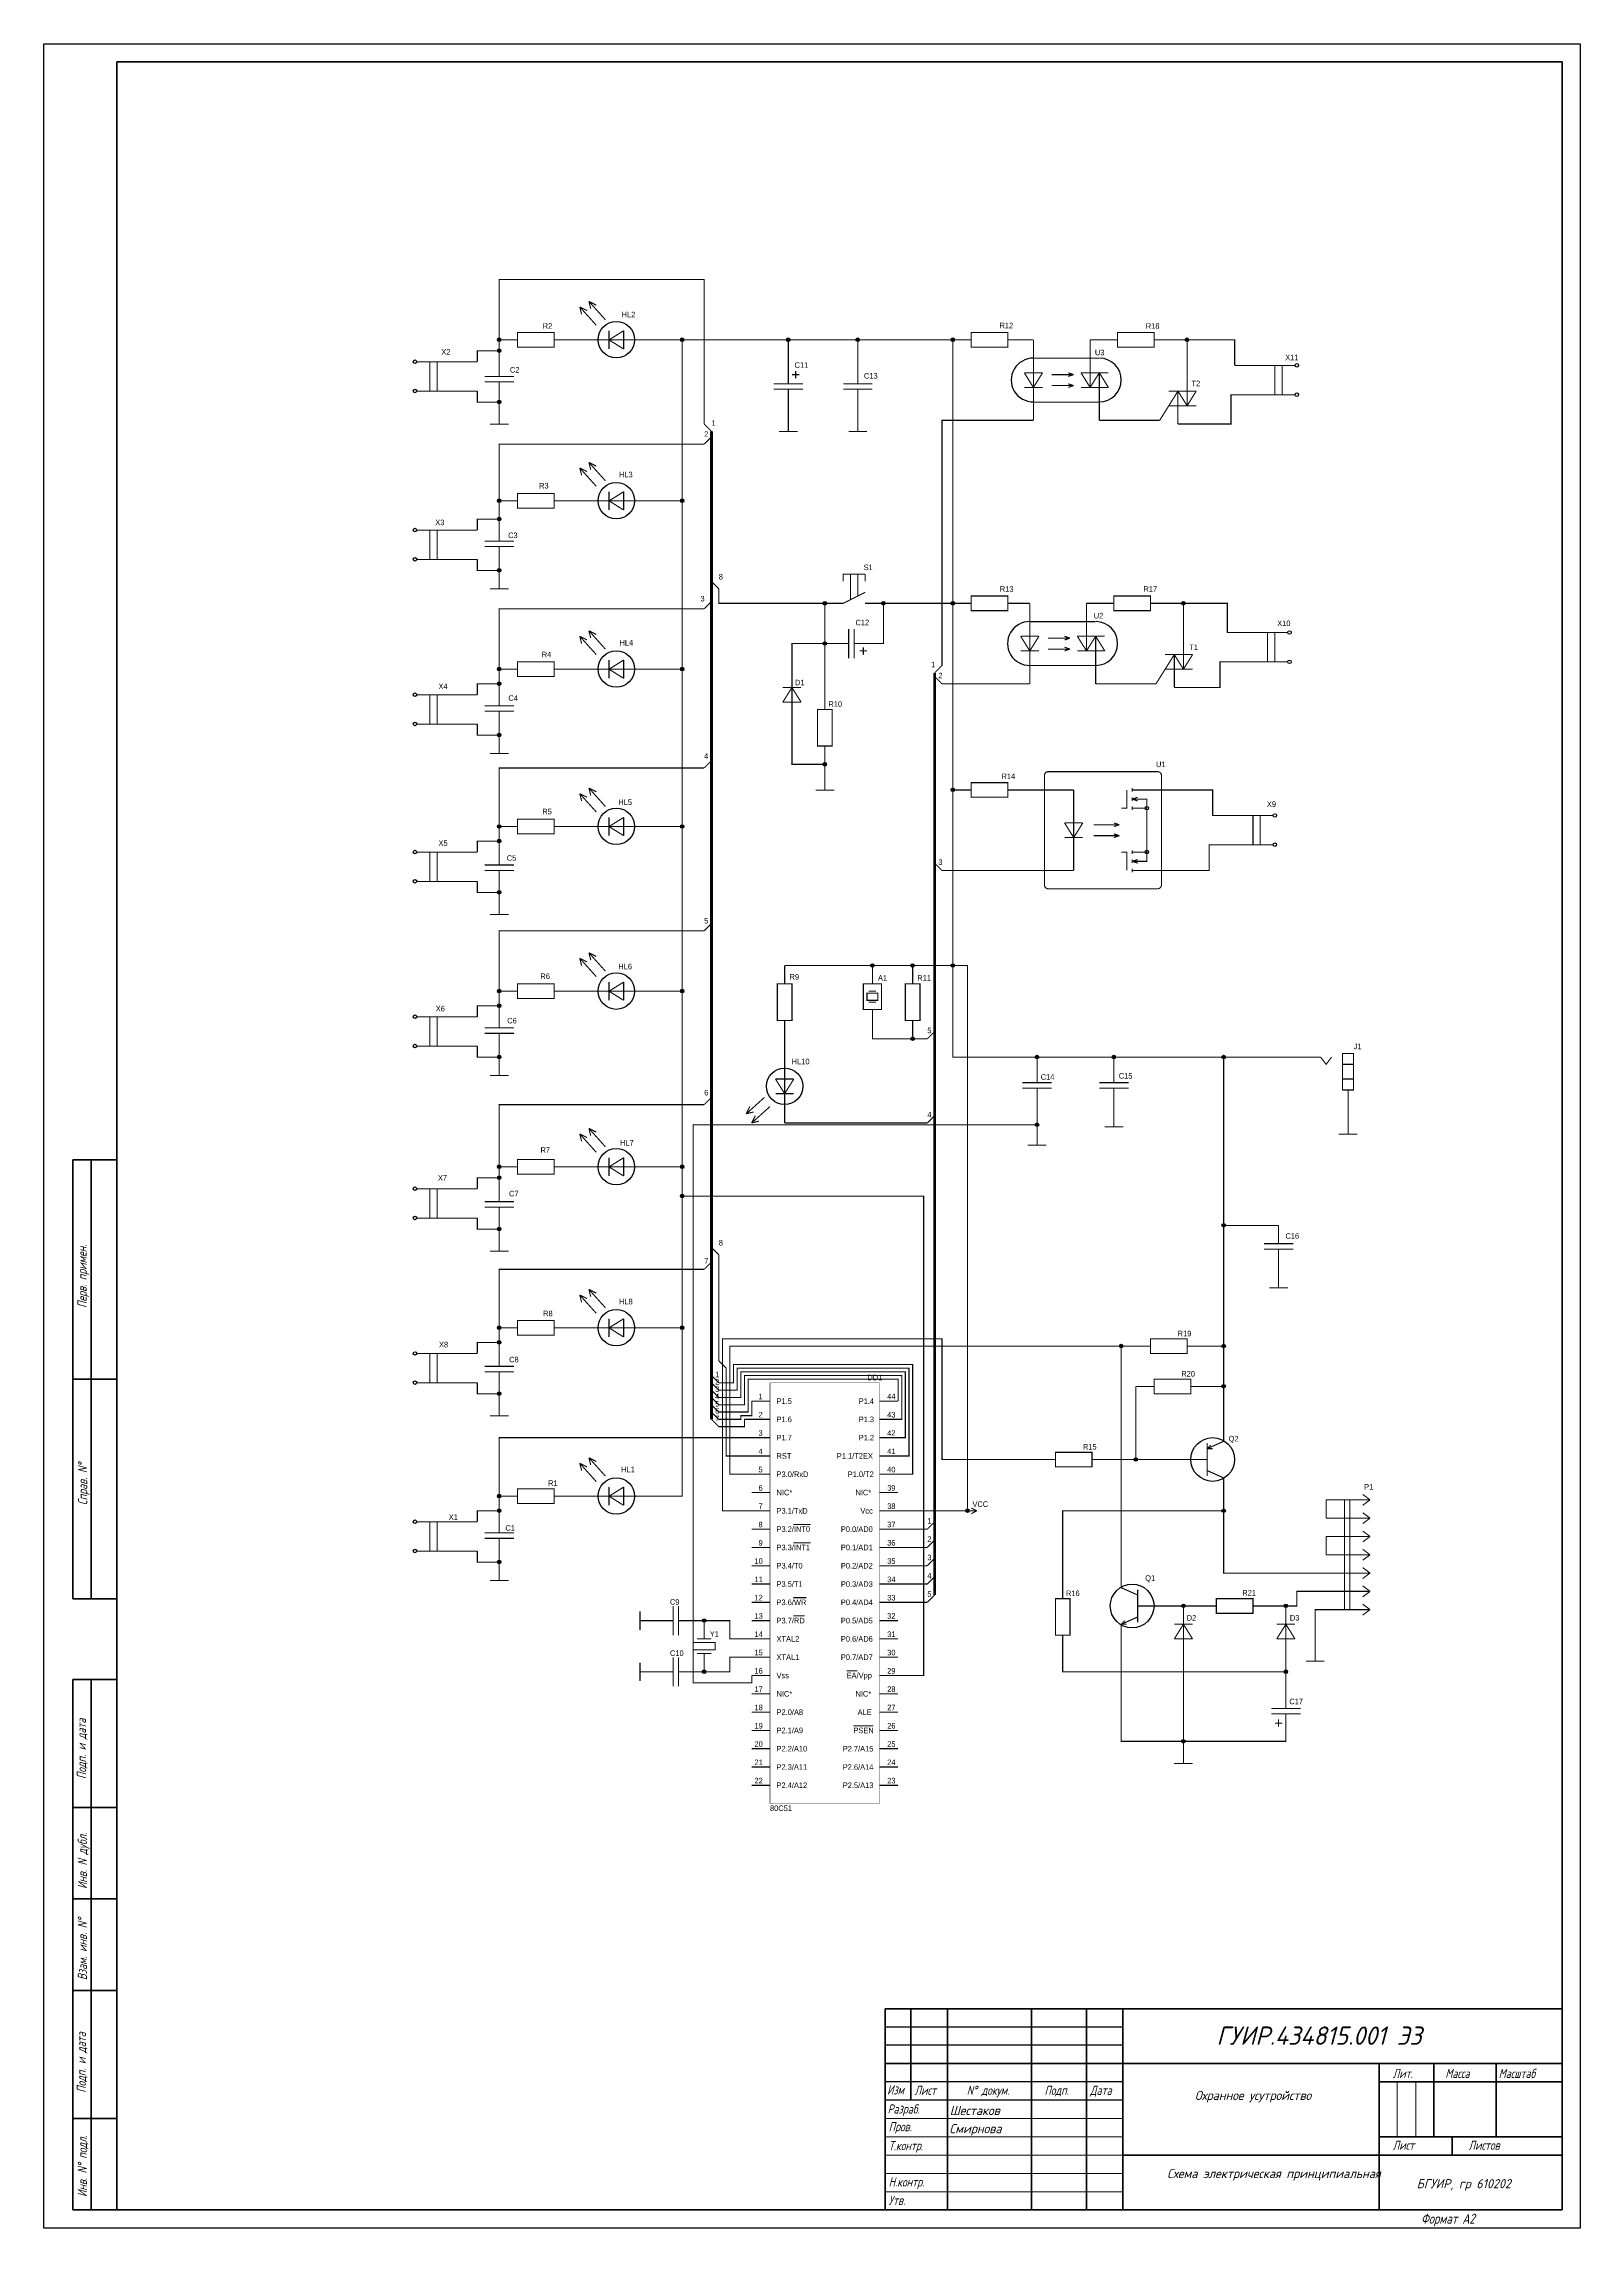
# Model space of a CAD drawing. Header units: millimetres. Extents: x 0 to 1291, y 0 to 606.
# Drawn here: x 871 to 1291, y 9 to 606 of the extents above; entities that cross this region are included whole.
import ezdxf

# ---------------------------------------------------------------- set-up
doc = ezdxf.new("R2010")
doc.units = ezdxf.units.MM
doc.linetypes.add('штрихпунктирная', pattern=[25.4, 12.7, -6.35, 0, -6.35])
doc.layers.add('KONTUR', color=7, linetype='Continuous')
doc.layers.add('Sheet', color=255, linetype='Continuous')
for name, color, linetype, lineweight in [('Основная', 7, 'Continuous', 40), ('текст', 7, 'Continuous', 30), ('тонкая', 7, 'Continuous', 20)]:
    doc.layers.add(name, color=color, linetype=linetype, lineweight=lineweight)
doc.styles.add('стиль1', font='romans.shx', dxfattribs={"width": 0.75, "oblique": 15, "height": 3.5})

msp = doc.modelspace()

# ---------------------------------------------------------------- linework, layer by layer
for p, q in [((1166.47, 64.28), (1101.47, 64.28)), ((1166.47, 59.28), (1101.47, 59.28)), ((1166.47, 49.28), (1101.47, 49.28)), ((1166.47, 44.28), (1101.47, 44.28)), ((1236.47, 14.28), (1236.47, 14.28))]:
    msp.add_line(p, q)
at = {"layer": 'KONTUR'}
for p, q in [((871.47, 9.28), (871.47, 606.28)), ((871.47, 606.28), (1291.47, 606.28)), ((1291.47, 606.28), (1291.47, 9.28)), ((1291.47, 9.28), (871.47, 9.28))]:
    msp.add_line(p, q, dxfattribs=at)
at = {"layer": 'Sheet'}
for points, const_width in [([(1051.99, 502.34), (1051.99, 541.84), (995.99, 541.84), (995.99, 520.34)], 0.3), ([(1022.49, 529.34), (1017.99, 534.34)], 0.3), ([(1017.99, 534.34), (1018.49, 532.34), (1018.49, 532.34)], 0.3), ([(1017.99, 534.34), (1019.99, 533.34)], 0.3), ([(1024.99, 530.84), (1020.49, 535.84)], 0.3), ([(1020.49, 535.84), (1020.99, 533.84), (1020.99, 533.84)], 0.3), ([(1020.49, 535.84), (1022.49, 534.84)], 0.3), ([(1000.99, 525.34), (995.99, 525.34)], 0.3), ([(1010.99, 527.34), (1000.99, 527.34), (1000.99, 523.34), (1010.99, 523.34), (1010.99, 527.34)], 0.3), ([(1010.99, 525.34), (1015.99, 525.34)], 0.3), ([(1015.99, 525.34), (1017.99, 525.34)], 0.3), ([(1022.99, 525.34), (1017.99, 525.34)], 0.3), ([(1025.99, 525.34), (1022.99, 525.34)], 0.3), ([(1025.99, 527.84), (1025.99, 522.84)], 0.3), ([(1025.99, 525.34), (1029.99, 527.84), (1029.99, 527.84)], 0.3), ([(1029.99, 525.34), (1025.99, 525.34)], 0.3), ([(1025.99, 525.34), (1029.99, 522.84), (1029.99, 522.84)], 0.3), ([(1029.99, 522.84), (1029.99, 527.84)], 0.3), ([(1029.99, 525.34), (1032.99, 525.34)], 0.3), ([(1032.99, 525.34), (1037.99, 525.34)], 0.3), ([(1037.99, 525.34), (1045.99, 525.34)], 0.3), ([(1045.99, 525.34), (1045.99, 480.34)], 0.3), ([(1045.99, 525.34), (1119.99, 525.34)], 0.3), ([(1074.99, 525.34), (1074.99, 518.34)], 0.3), ([(1093.99, 518.34), (1093.99, 525.34)], 0.3), ([(1124.99, 525.34), (1119.99, 525.34)], 0.3), ([(1119.99, 525.34), (1119.99, 453.34)], 0.3), ([(1134.99, 527.34), (1124.99, 527.34), (1124.99, 523.34), (1134.99, 523.34), (1134.99, 527.34)], 0.3), ([(1134.99, 525.34), (1139.99, 525.34)], 0.3), ([(1139.99, 525.34), (1141.99, 525.34)], 0.3), ([(1141.99, 520.34), (1141.99, 525.34)], 0.3), ([(1157.49, 525.34), (1159.99, 525.34)], 0.3), ([(1157.49, 520.34), (1157.49, 525.34)], 0.3), ([(1164.99, 525.34), (1159.99, 525.34)], 0.3), ([(1174.99, 527.34), (1164.99, 527.34), (1164.99, 523.34), (1174.99, 523.34), (1174.99, 527.34)], 0.3), ([(1174.99, 525.34), (1179.99, 525.34)], 0.3), ([(1183.99, 516.34), (1183.99, 525.34), (1179.99, 525.34)], 0.3), ([(1196.99, 518.34), (1196.99, 525.34), (1183.99, 525.34)], 0.3), ([(973.49, 519.34), (984.99, 519.34)], 0.3), ([(976.99, 519.34), (976.99, 511.34)], 0.3), ([(978.99, 511.34), (978.99, 519.34)], 0.3), ([(984.99, 519.34), (989.99, 519.34)], 0.3), ([(989.99, 519.34), (989.99, 522.34), (995.99, 522.34)], 0.3), ([(995.99, 515.34), (995.99, 520.34)], 0.3), ([(1141.99, 520.34), (1141.99, 508.34)], 0.3), ([(1141.99, 520.34), (1159.99, 520.34)], 0.3), ([(1157.49, 512.34), (1157.49, 520.34)], 0.3), ([(999.99, 515.34), (991.99, 515.34)], 0.3), ([(999.99, 513.84), (991.99, 513.84)], 0.3), ([(995.99, 513.84), (995.99, 508.84)], 0.3), ([(1078.99, 513.34), (1070.99, 513.34)], 0.3), ([(1074.99, 513.34), (1074.99, 518.34)], 0.3), ([(1075.99, 515.84), (1077.99, 515.84)], 0.3), ([(1076.99, 514.84), (1076.99, 516.84)], 0.3), ([(1097.99, 513.34), (1089.99, 513.34)], 0.3), ([(1093.99, 513.34), (1093.99, 518.34)], 0.3), ([(1139.49, 516.34), (1144.49, 516.34)], 0.3), ([(1141.99, 512.34), (1139.49, 516.34)], 0.3), ([(1141.99, 512.34), (1144.49, 516.34)], 0.3), ([(1146.99, 515.84), (1152.99, 515.84)], 0.3), ([(1152.99, 515.84), (1151.49, 516.34), (1151.49, 516.34)], 0.3), ([(1152.99, 515.84), (1151.49, 515.34)], 0.3), ([(1152.99, 512.84), (1151.49, 513.34), (1151.49, 513.34)], 0.3), ([(1157.49, 512.34), (1154.99, 516.34)], 0.3), ([(1157.49, 516.34), (1154.99, 516.34)], 0.3), ([(1157.49, 516.34), (1162.49, 516.34)], 0.3), ([(1159.99, 516.34), (1157.49, 512.34)], 0.3), ([(1159.99, 516.34), (1162.49, 512.34)], 0.3), ([(1159.99, 508.34), (1159.99, 516.34)], 0.3), ([(1183.99, 511.34), (1183.99, 516.34)], 0.3), ([(1201.99, 518.34), (1196.99, 518.34)], 0.3), ([(1213.49, 518.34), (1201.99, 518.34)], 0.3), ([(1207.99, 518.34), (1207.99, 510.34)], 0.3), ([(1209.99, 510.34), (1209.99, 518.34)], 0.3), ([(973.49, 511.34), (984.99, 511.34)], 0.3), ([(984.99, 511.34), (989.99, 511.34)], 0.3), ([(989.99, 511.34), (989.99, 508.34), (995.99, 508.34)], 0.3), ([(995.99, 508.84), (995.99, 506.34)], 0.3), ([(1078.99, 511.84), (1070.99, 511.84)], 0.3), ([(1074.99, 511.84), (1074.99, 506.84)], 0.3), ([(1097.99, 511.84), (1089.99, 511.84)], 0.3), ([(1093.99, 511.84), (1093.99, 506.84)], 0.3), ([(1139.49, 512.34), (1144.49, 512.34)], 0.3), ([(1141.99, 508.34), (1159.99, 508.34)], 0.3), ([(1141.99, 508.34), (1141.99, 503.34)], 0.3), ([(1152.99, 512.84), (1146.99, 512.84)], 0.3), ([(1152.99, 512.84), (1151.49, 512.34)], 0.3), ([(1157.49, 512.34), (1154.99, 512.34)], 0.3), ([(1157.49, 512.34), (1162.49, 512.34)], 0.3), ([(1159.99, 508.34), (1159.99, 503.34)], 0.3), ([(1178.99, 507.34), (1176.49, 503.34)], 0.3), ([(1178.99, 511.34), (1183.99, 511.34)], 0.3), ([(1181.49, 511.34), (1178.99, 507.34)], 0.3), ([(1178.99, 507.34), (1183.99, 507.34)], 0.3), ([(1181.49, 511.34), (1181.49, 507.34)], 0.3), ([(1181.49, 511.34), (1183.99, 507.34)], 0.3), ([(1196.99, 510.34), (1195.99, 510.34), (1195.99, 502.34), (1181.49, 502.34)], 0.3), ([(1181.49, 507.34), (1181.49, 502.34)], 0.3), ([(1183.99, 507.34), (1186.49, 511.34)], 0.3), ([(1183.99, 507.34), (1183.99, 511.34)], 0.3), ([(1183.99, 511.34), (1186.49, 511.34)], 0.3), ([(1183.99, 507.34), (1186.49, 507.34)], 0.3), ([(1201.99, 510.34), (1196.99, 510.34)], 0.3), ([(1213.49, 510.34), (1201.99, 510.34)], 0.3), ([(993.45, 502.28), (998.53, 502.28)], 0.3), ([(995.99, 506.34), (995.99, 502.28)], 0.3), ([(1053.99, 500.34), (1051.99, 502.34)], 0.3), ([(1074.99, 506.84), (1074.99, 504.34)], 0.3), ([(1074.99, 504.34), (1074.99, 500.28)], 0.3), ([(1093.99, 504.34), (1093.99, 506.84)], 0.3), ([(1093.99, 504.34), (1093.99, 500.28)], 0.3), ([(1116.99, 436.34), (1116.99, 503.34), (1141.99, 503.34), (1141.99, 503.34)], 0.3), ([(1171.49, 503.34), (1159.99, 503.34), (1159.99, 503.34)], 0.3), ([(1176.49, 503.34), (1171.49, 503.34)], 0.3), ([(995.99, 475.34), (995.99, 496.84), (1051.99, 496.84)], 0.3), ([(1051.99, 496.84), (1053.99, 498.84)], 0.3), ([(1053.99, 230.34), (1053.99, 500.34), (1053.99, 500.34)], 0.749), ([(1072.45, 500.28), (1077.53, 500.28)], 0.3), ([(1091.45, 500.28), (1096.53, 500.28)], 0.3), ([(1022.49, 485.34), (1017.99, 490.34)], 0.3), ([(1017.99, 490.34), (1018.49, 488.34), (1018.49, 488.34)], 0.3), ([(1017.99, 490.34), (1019.99, 489.34)], 0.3), ([(1024.99, 486.84), (1020.49, 491.84)], 0.3), ([(1020.49, 491.84), (1020.99, 489.84), (1020.99, 489.84)], 0.3), ([(1020.49, 491.84), (1022.49, 490.84)], 0.3), ([(1025.99, 483.84), (1025.99, 478.84)], 0.3), ([(1025.99, 481.34), (1029.99, 483.84), (1029.99, 483.84)], 0.3), ([(1029.99, 478.84), (1029.99, 483.84)], 0.3), ([(1000.99, 481.34), (995.99, 481.34)], 0.3), ([(1010.99, 483.34), (1000.99, 483.34), (1000.99, 479.34), (1010.99, 479.34), (1010.99, 483.34)], 0.3), ([(1010.99, 481.34), (1015.99, 481.34)], 0.3), ([(1015.99, 481.34), (1017.99, 481.34)], 0.3), ([(1022.99, 481.34), (1017.99, 481.34)], 0.3), ([(1025.99, 481.34), (1022.99, 481.34)], 0.3), ([(1029.99, 481.34), (1025.99, 481.34)], 0.3), ([(1025.99, 481.34), (1029.99, 478.84), (1029.99, 478.84)], 0.3), ([(1029.99, 481.34), (1032.99, 481.34)], 0.3), ([(1032.99, 481.34), (1037.99, 481.34)], 0.3), ([(1037.99, 481.34), (1045.99, 481.34)], 0.3), ([(1045.99, 480.34), (1045.99, 435.34)], 0.3), ([(973.49, 473.34), (984.99, 473.34)], 0.3), ([(976.99, 473.34), (976.99, 465.34)], 0.3), ([(978.99, 465.34), (978.99, 473.34)], 0.3), ([(984.99, 473.34), (989.99, 473.34)], 0.3), ([(989.99, 473.34), (989.99, 476.34), (995.99, 476.34)], 0.3), ([(995.99, 470.34), (995.99, 475.34)], 0.3), ([(999.99, 470.34), (991.99, 470.34)], 0.3), ([(999.99, 468.84), (991.99, 468.84)], 0.3), ([(995.99, 468.84), (995.99, 463.84)], 0.3), ([(973.49, 465.34), (984.99, 465.34)], 0.3), ([(984.99, 465.34), (989.99, 465.34)], 0.3), ([(989.99, 465.34), (989.99, 462.34), (995.99, 462.34)], 0.3), ([(995.99, 463.84), (995.99, 461.34)], 0.3), ([(995.99, 461.34), (995.99, 457.28)], 0.3), ([(1095.99, 461.34), (1089.99, 461.34), (1089.99, 459.34)], 0.3), ([(1091.99, 461.34), (1091.99, 454.34)], 0.3), ([(1093.99, 461.34), (1093.99, 455.34)], 0.3), ([(1095.99, 461.34), (1095.99, 459.34)], 0.3), ([(993.45, 457.28), (998.53, 457.28)], 0.3), ([(1051.99, 451.84), (1053.99, 453.84)], 0.3), ([(1053.99, 459.34), (1055.99, 457.34)], 0.3), ([(1055.99, 457.34), (1055.99, 457.34), (1055.99, 453.34), (1084.99, 453.34), (1084.99, 442.34)], 0.3), ([(1095.99, 456.34), (1089.99, 453.34), (1089.99, 453.34)], 0.3), ([(1134.99, 455.34), (1124.99, 455.34), (1124.99, 451.34), (1134.99, 451.34), (1134.99, 455.34)], 0.3), ([(1173.99, 455.34), (1163.99, 455.34), (1163.99, 451.34), (1173.99, 451.34), (1173.99, 455.34)], 0.3), ([(995.99, 430.34), (995.99, 451.84), (1051.99, 451.84)], 0.3), ([(1089.99, 453.34), (1084.99, 453.34)], 0.3), ([(1095.99, 453.34), (1100.99, 453.34)], 0.3), ([(1119.99, 453.34), (1100.99, 453.34), (1100.99, 442.34), (1097.99, 442.34)], 0.3), ([(1124.99, 453.34), (1119.99, 453.34)], 0.3), ([(1119.99, 453.34), (1119.99, 402.34)], 0.3), ([(1134.99, 453.34), (1139.99, 453.34)], 0.3), ([(1139.99, 453.34), (1140.99, 453.34)], 0.3), ([(1140.99, 448.34), (1140.99, 453.34)], 0.3), ([(1140.99, 448.34), (1140.99, 436.34)], 0.3), ([(1140.99, 448.34), (1158.99, 448.34)], 0.3), ([(1156.49, 453.34), (1158.99, 453.34)], 0.3), ([(1156.49, 448.34), (1156.49, 453.34)], 0.3), ([(1156.49, 440.34), (1156.49, 448.34)], 0.3), ([(1163.99, 453.34), (1158.99, 453.34)], 0.3), ([(1173.99, 453.34), (1178.99, 453.34)], 0.3), ([(1182.99, 444.34), (1182.99, 453.34), (1178.99, 453.34)], 0.3), ([(1194.99, 445.34), (1194.99, 453.34), (1182.99, 453.34)], 0.3), ([(1022.49, 439.34), (1017.99, 444.34)], 0.3), ([(1017.99, 444.34), (1018.49, 442.34), (1018.49, 442.34)], 0.3), ([(1017.99, 444.34), (1019.99, 443.34)], 0.3), ([(1024.99, 440.84), (1020.49, 445.84)], 0.3), ([(1020.49, 445.84), (1020.99, 443.84), (1020.99, 443.84)], 0.3), ([(1020.49, 445.84), (1022.49, 444.84)], 0.3), ([(1075.99, 435.34), (1075.99, 442.34), (1075.99, 442.34), (1084.99, 442.34)], 0.3), ([(1084.99, 442.34), (1086.49, 442.34)], 0.3), ([(1084.99, 442.34), (1084.99, 442.34)], 0.3), ([(1084.99, 429.34), (1084.99, 442.34)], 0.3), ([(1084.99, 442.34), (1084.99, 442.34)], 0.3), ([(1091.49, 442.34), (1086.49, 442.34)], 0.3), ([(1091.49, 438.34), (1091.49, 446.34)], 0.3), ([(1092.99, 438.34), (1092.99, 446.34)], 0.3), ([(1092.99, 442.34), (1097.99, 442.34)], 0.3), ([(1138.49, 444.34), (1143.49, 444.34)], 0.3), ([(1140.99, 440.34), (1138.49, 444.34)], 0.3), ([(1140.99, 440.34), (1143.49, 444.34)], 0.3), ([(1145.99, 443.84), (1151.99, 443.84)], 0.3), ([(1151.99, 443.84), (1150.49, 444.34), (1150.49, 444.34)], 0.3), ([(1151.99, 443.84), (1150.49, 443.34)], 0.3), ([(1156.49, 440.34), (1153.99, 444.34)], 0.3), ([(1156.49, 444.34), (1153.99, 444.34)], 0.3), ([(1156.49, 444.34), (1161.49, 444.34)], 0.3), ([(1158.99, 444.34), (1156.49, 440.34)], 0.3), ([(1158.99, 444.34), (1161.49, 440.34)], 0.3), ([(1158.99, 436.34), (1158.99, 444.34)], 0.3), ([(1182.99, 439.34), (1182.99, 444.34)], 0.3), ([(1199.99, 445.34), (1194.99, 445.34)], 0.3), ([(1211.49, 445.34), (1199.99, 445.34)], 0.3), ([(1205.99, 445.34), (1205.99, 437.34)], 0.3), ([(1207.99, 437.34), (1207.99, 445.34)], 0.3), ([(1010.99, 437.34), (1000.99, 437.34), (1000.99, 433.34), (1010.99, 433.34), (1010.99, 437.34)], 0.3), ([(1025.99, 437.84), (1025.99, 432.84)], 0.3), ([(1025.99, 435.34), (1029.99, 437.84), (1029.99, 437.84)], 0.3), ([(1029.99, 432.84), (1029.99, 437.84)], 0.3), ([(1094.49, 440.34), (1096.49, 440.34)], 0.3), ([(1095.49, 441.34), (1095.49, 439.34)], 0.3), ([(1116.99, 436.34), (1114.99, 434.34)], 0.3), ([(1138.49, 440.34), (1143.49, 440.34)], 0.3), ([(1140.99, 436.34), (1158.99, 436.34)], 0.3), ([(1140.99, 436.34), (1140.99, 431.34)], 0.3), ([(1151.99, 440.84), (1145.99, 440.84)], 0.3), ([(1151.99, 440.84), (1150.49, 441.34), (1150.49, 441.34)], 0.3), ([(1151.99, 440.84), (1150.49, 440.34)], 0.3), ([(1156.49, 440.34), (1153.99, 440.34)], 0.3), ([(1156.49, 440.34), (1161.49, 440.34)], 0.3), ([(1158.99, 436.34), (1158.99, 431.34)], 0.3), ([(1177.99, 439.34), (1182.99, 439.34)], 0.3), ([(1180.49, 439.34), (1177.99, 435.34)], 0.3), ([(1180.49, 439.34), (1180.49, 435.34)], 0.3), ([(1180.49, 439.34), (1182.99, 435.34)], 0.3), ([(1194.99, 437.34), (1192.99, 437.34), (1192.99, 430.34), (1180.49, 430.34)], 0.3), ([(1182.99, 435.34), (1185.49, 439.34)], 0.3), ([(1182.99, 435.34), (1182.99, 439.34)], 0.3), ([(1182.99, 439.34), (1185.49, 439.34)], 0.3), ([(1199.99, 437.34), (1194.99, 437.34)], 0.3), ([(1211.49, 437.34), (1199.99, 437.34)], 0.3), ([(989.99, 428.34), (989.99, 431.34), (995.99, 431.34)], 0.3), ([(1000.99, 435.34), (995.99, 435.34)], 0.3), ([(995.99, 425.34), (995.99, 430.34)], 0.3), ([(1010.99, 435.34), (1015.99, 435.34)], 0.3), ([(1015.99, 435.34), (1017.99, 435.34)], 0.3), ([(1022.99, 435.34), (1017.99, 435.34)], 0.3), ([(1025.99, 435.34), (1022.99, 435.34)], 0.3), ([(1029.99, 435.34), (1025.99, 435.34)], 0.3), ([(1025.99, 435.34), (1029.99, 432.84), (1029.99, 432.84)], 0.3), ([(1029.99, 435.34), (1032.99, 435.34)], 0.3), ([(1032.99, 435.34), (1037.99, 435.34)], 0.3), ([(1045.99, 435.34), (1037.99, 435.34)], 0.3), ([(1045.99, 391.84), (1045.99, 435.34)], 0.3), ([(1073.49, 430.34), (1078.49, 430.34)], 0.3), ([(1075.99, 430.34), (1073.49, 426.34), (1073.49, 426.34)], 0.3), ([(1075.99, 430.34), (1075.99, 435.34)], 0.3), ([(1075.99, 426.34), (1075.99, 430.34)], 0.3), ([(1078.49, 426.34), (1075.99, 430.34)], 0.3), ([(1114.99, 182.34), (1114.99, 434.34)], 0.749), ([(1114.99, 433.34), (1116.99, 431.34)], 0.3), ([(1116.99, 431.34), (1116.99, 431.34), (1140.99, 431.34)], 0.3), ([(1170.49, 431.34), (1158.99, 431.34), (1158.99, 431.34)], 0.3), ([(1175.49, 431.34), (1170.49, 431.34)], 0.3), ([(1177.99, 435.34), (1175.49, 431.34)], 0.3), ([(1177.99, 435.34), (1182.99, 435.34)], 0.3), ([(1180.49, 435.34), (1180.49, 430.34)], 0.3), ([(1182.99, 435.34), (1185.49, 435.34)], 0.3), ([(973.49, 428.34), (984.99, 428.34)], 0.3), ([(976.99, 428.34), (976.99, 420.34)], 0.3), ([(978.99, 420.34), (978.99, 428.34)], 0.3), ([(984.99, 428.34), (989.99, 428.34)], 0.3), ([(999.99, 425.34), (991.99, 425.34)], 0.3), ([(999.99, 423.84), (991.99, 423.84)], 0.3), ([(995.99, 423.84), (995.99, 418.84)], 0.3), ([(1073.49, 426.34), (1078.49, 426.34)], 0.3), ([(1075.99, 426.34), (1075.99, 421.34)], 0.3), ([(1082.99, 424.34), (1082.99, 414.34), (1086.99, 414.34), (1086.99, 424.34), (1082.99, 424.34)], 0.3), ([(1084.99, 424.34), (1084.99, 429.34)], 0.3), ([(973.49, 420.34), (984.99, 420.34)], 0.3), ([(984.99, 420.34), (989.99, 420.34)], 0.3), ([(989.99, 420.34), (989.99, 417.34), (995.99, 417.34)], 0.3), ([(995.99, 418.84), (995.99, 416.34)], 0.3), ([(1084.99, 409.34), (1075.99, 409.34), (1075.99, 421.34)], 0.3), ([(993.45, 412.28), (998.53, 412.28)], 0.3), ([(995.99, 416.34), (995.99, 412.28)], 0.3), ([(1084.99, 414.34), (1084.99, 409.34)], 0.3), ([(995.99, 386.84), (995.99, 408.34), (1051.99, 408.34)], 0.3), ([(1051.99, 408.34), (1053.99, 410.34)], 0.3), ([(1084.99, 409.34), (1084.99, 406.34)], 0.3), ([(1084.99, 406.34), (1084.99, 402.28)], 0.3), ([(1144.99, 406.34), (1144.99, 406.39), (1144.99, 406.44), (1145, 406.48), (1145.01, 406.53), (1145.02, 406.58), (1145.04, 406.62), (1145.05, 406.67), (1145.07, 406.71), (1145.09, 406.76), (1145.12, 406.8), (1145.14, 406.84), (1145.17, 406.88), (1145.2, 406.92), (1145.23, 406.96), (1145.27, 407), (1145.3, 407.03), (1145.34, 407.07), (1145.37, 407.1), (1145.41, 407.13), (1145.45, 407.16), (1145.49, 407.19), (1145.53, 407.21), (1145.58, 407.24), (1145.62, 407.26), (1145.66, 407.28), (1145.71, 407.3), (1145.75, 407.31), (1145.8, 407.32), (1145.85, 407.33), (1145.89, 407.34), (1145.94, 407.34), (1145.99, 407.34)], 0.3), ([(1144.99, 376.34), (1144.99, 406.34)], 0.3), ([(1145.99, 407.34), (1175.99, 407.34)], 0.3), ([(1175.99, 407.34), (1176.03, 407.34), (1176.08, 407.34), (1176.13, 407.33), (1176.17, 407.32), (1176.22, 407.31), (1176.27, 407.3), (1176.31, 407.28), (1176.35, 407.26), (1176.4, 407.24), (1176.44, 407.21), (1176.48, 407.19), (1176.52, 407.16), (1176.56, 407.13), (1176.6, 407.1), (1176.64, 407.07), (1176.67, 407.03), (1176.71, 407), (1176.74, 406.96), (1176.77, 406.92), (1176.8, 406.88), (1176.83, 406.84), (1176.86, 406.8), (1176.88, 406.76), (1176.9, 406.71), (1176.92, 406.67), (1176.94, 406.62), (1176.95, 406.58), (1176.96, 406.53), (1176.97, 406.48), (1176.98, 406.44), (1176.99, 406.39), (1176.99, 406.34)], 0.3), ([(1176.99, 376.34), (1176.99, 406.34)], 0.3), ([(1022.49, 396.34), (1017.99, 401.34)], 0.3), ([(1017.99, 401.34), (1018.49, 399.34), (1018.49, 399.34)], 0.3), ([(1017.99, 401.34), (1019.99, 400.34)], 0.3), ([(1024.99, 397.84), (1020.49, 402.84)], 0.3), ([(1020.49, 402.84), (1020.99, 400.84), (1020.99, 400.84)], 0.3), ([(1020.49, 402.84), (1022.49, 401.84)], 0.3), ([(1082.45, 402.28), (1087.53, 402.28)], 0.3), ([(1124.99, 402.34), (1119.99, 402.34)], 0.3), ([(1119.99, 402.34), (1119.99, 354.34)], 0.3), ([(1134.99, 404.34), (1124.99, 404.34), (1124.99, 400.34), (1134.99, 400.34), (1134.99, 404.34)], 0.3), ([(1134.99, 402.34), (1139.99, 402.34)], 0.3), ([(1144.99, 402.34), (1139.99, 402.34)], 0.3), ([(1144.99, 402.34), (1152.99, 402.34)], 0.3), ([(1152.99, 402.34), (1152.99, 380.34)], 0.3), ([(1167.49, 402.34), (1167.49, 397.34), (1165.99, 397.34)], 0.3), ([(1168.99, 402.84), (1168.99, 401.84)], 0.3), ([(1168.99, 402.34), (1176.99, 402.34)], 0.3), ([(1168.99, 400.34), (1168.99, 399.34)], 0.3), ([(1168.99, 399.84), (1170.49, 400.34)], 0.3), ([(1172.99, 397.34), (1172.99, 399.84), (1168.99, 399.84)], 0.3), ([(1168.99, 399.84), (1170.49, 399.34)], 0.3), ([(1176.99, 402.34), (1181.99, 402.34)], 0.3), ([(1190.99, 395.34), (1190.99, 402.34), (1181.99, 402.34)], 0.3), ([(1010.99, 394.34), (1000.99, 394.34), (1000.99, 390.34), (1010.99, 390.34), (1010.99, 394.34)], 0.3), ([(1025.99, 394.84), (1025.99, 389.84)], 0.3), ([(1025.99, 392.34), (1029.99, 394.84), (1029.99, 394.84)], 0.3), ([(1029.99, 389.84), (1029.99, 394.84)], 0.3), ([(1168.99, 397.84), (1168.99, 396.84)], 0.3), ([(1168.99, 397.34), (1172.99, 397.34), (1172.99, 385.34), (1168.99, 385.34)], 0.3), ([(1195.99, 395.34), (1190.99, 395.34)], 0.3), ([(1207.49, 395.34), (1195.99, 395.34)], 0.3), ([(1201.99, 395.34), (1201.99, 387.34)], 0.3), ([(1203.99, 387.34), (1203.99, 395.34)], 0.3), ([(989.99, 385.34), (989.99, 388.34), (995.99, 388.34)], 0.3), ([(1000.99, 392.34), (995.99, 392.34)], 0.3), ([(1010.99, 392.34), (1015.99, 392.34)], 0.3), ([(1015.99, 392.34), (1017.99, 392.34)], 0.3), ([(1022.99, 392.34), (1017.99, 392.34)], 0.3), ([(1025.99, 392.34), (1022.99, 392.34)], 0.3), ([(1029.99, 392.34), (1025.99, 392.34)], 0.3), ([(1025.99, 392.34), (1029.99, 389.84), (1029.99, 389.84)], 0.3), ([(1029.99, 392.34), (1032.99, 392.34)], 0.3), ([(1032.99, 392.34), (1037.99, 392.34)], 0.3), ([(1037.99, 392.34), (1045.99, 392.34)], 0.3), ([(1045.99, 347.34), (1045.99, 391.84)], 0.3), ([(1150.49, 393.34), (1155.49, 393.34)], 0.3), ([(1152.99, 389.34), (1150.49, 393.34), (1150.49, 393.34)], 0.3), ([(1150.49, 389.34), (1155.49, 389.34)], 0.3), ([(1152.99, 389.34), (1155.49, 393.34), (1155.49, 393.34)], 0.3), ([(1158.49, 392.84), (1165.49, 392.84)], 0.3), ([(1165.49, 389.84), (1158.49, 389.84)], 0.3), ([(1165.49, 392.84), (1163.99, 393.34), (1163.99, 393.34)], 0.3), ([(1165.49, 392.84), (1163.99, 392.34)], 0.3), ([(1165.49, 389.84), (1163.99, 390.34), (1163.99, 390.34)], 0.3), ([(1165.49, 389.84), (1163.99, 389.34)], 0.3), ([(973.49, 385.34), (984.99, 385.34)], 0.3), ([(976.99, 385.34), (976.99, 377.34)], 0.3), ([(978.99, 377.34), (978.99, 385.34)], 0.3), ([(984.99, 385.34), (989.99, 385.34)], 0.3), ([(995.99, 381.84), (995.99, 386.84)], 0.3), ([(1114.99, 382.34), (1116.99, 380.34)], 0.3), ([(1167.49, 380.34), (1167.49, 385.34), (1165.99, 385.34)], 0.3), ([(1168.99, 384.84), (1168.99, 385.84)], 0.3), ([(1172.99, 385.34), (1172.99, 382.84), (1168.99, 382.84)], 0.3), ([(1168.99, 382.34), (1168.99, 383.34)], 0.3), ([(1168.99, 382.84), (1170.49, 383.34)], 0.3), ([(1168.99, 382.84), (1170.49, 382.34)], 0.3), ([(1190.99, 387.34), (1189.99, 387.34), (1189.99, 380.34), (1181.99, 380.34)], 0.3), ([(1195.99, 387.34), (1190.99, 387.34)], 0.3), ([(1207.49, 387.34), (1195.99, 387.34)], 0.3), ([(973.49, 377.34), (984.99, 377.34)], 0.3), ([(984.99, 377.34), (989.99, 377.34)], 0.3), ([(989.99, 377.34), (989.99, 374.34), (995.99, 374.34)], 0.3), ([(999.99, 381.84), (991.99, 381.84)], 0.3), ([(999.99, 380.34), (991.99, 380.34)], 0.3), ([(995.99, 380.34), (995.99, 375.34)], 0.3), ([(1139.99, 380.34), (1116.99, 380.34), (1116.99, 380.34)], 0.3), ([(1144.99, 380.34), (1139.99, 380.34)], 0.3), ([(1144.99, 380.34), (1152.99, 380.34)], 0.3), ([(1145.99, 375.34), (1145.94, 375.35), (1145.89, 375.35), (1145.85, 375.36), (1145.8, 375.37), (1145.75, 375.38), (1145.71, 375.39), (1145.66, 375.41), (1145.62, 375.43), (1145.58, 375.45), (1145.53, 375.48), (1145.49, 375.5), (1145.45, 375.53), (1145.41, 375.56), (1145.37, 375.59), (1145.34, 375.62), (1145.3, 375.66), (1145.27, 375.69), (1145.23, 375.73), (1145.2, 375.77), (1145.17, 375.81), (1145.14, 375.85), (1145.12, 375.89), (1145.09, 375.93), (1145.07, 375.98), (1145.05, 376.02), (1145.04, 376.07), (1145.02, 376.11), (1145.01, 376.16), (1145, 376.2), (1144.99, 376.25), (1144.99, 376.3), (1144.99, 376.34)], 0.3), ([(1168.99, 379.84), (1168.99, 380.84)], 0.3), ([(1168.99, 380.34), (1176.99, 380.34)], 0.3), ([(1176.99, 376.34), (1176.99, 376.3), (1176.98, 376.25), (1176.97, 376.2), (1176.96, 376.16), (1176.95, 376.11), (1176.94, 376.07), (1176.92, 376.02), (1176.9, 375.98), (1176.88, 375.93), (1176.86, 375.89), (1176.83, 375.85), (1176.8, 375.81), (1176.77, 375.77), (1176.74, 375.73), (1176.71, 375.69), (1176.67, 375.66), (1176.64, 375.62), (1176.6, 375.59), (1176.56, 375.56), (1176.52, 375.53), (1176.48, 375.5), (1176.44, 375.48), (1176.4, 375.45), (1176.35, 375.43), (1176.31, 375.41), (1176.27, 375.39), (1176.22, 375.38), (1176.17, 375.37), (1176.13, 375.36), (1176.08, 375.35), (1176.03, 375.35), (1175.99, 375.34)], 0.3), ([(1176.99, 380.34), (1181.99, 380.34)], 0.3), ([(995.99, 375.34), (995.99, 372.34)], 0.3), ([(995.99, 372.34), (995.99, 368.28)], 0.3), ([(1145.99, 375.34), (1175.99, 375.34)], 0.3), ([(993.45, 368.28), (998.53, 368.28)], 0.3), ([(1051.99, 363.84), (1053.99, 365.84)], 0.3), ([(995.99, 342.34), (995.99, 363.84), (1051.99, 363.84)], 0.3), ([(1022.49, 351.34), (1017.99, 356.34)], 0.3), ([(1017.99, 356.34), (1018.49, 354.34), (1018.49, 354.34)], 0.3), ([(1017.99, 356.34), (1019.99, 355.34)], 0.3), ([(1024.99, 352.84), (1020.49, 357.84)], 0.3), ([(1020.49, 357.84), (1020.99, 355.84), (1020.99, 355.84)], 0.3), ([(1020.49, 357.84), (1022.49, 356.84)], 0.3), ([(1073.99, 349.34), (1073.99, 354.34)], 0.3), ([(1119.99, 354.34), (1073.99, 354.34)], 0.3), ([(1097.99, 349.34), (1097.99, 354.34)], 0.3), ([(1119.99, 354.34), (1123.99, 354.34), (1123.99, 205.34), (1104.99, 205.34)], 0.3), ([(1108.99, 349.34), (1108.99, 354.34)], 0.3), ([(1119.99, 354.34), (1119.99, 329.34), (1209.49, 329.34)], 0.3), ([(1000.99, 347.34), (995.99, 347.34)], 0.3), ([(1010.99, 349.34), (1000.99, 349.34), (1000.99, 345.34), (1010.99, 345.34), (1010.99, 349.34)], 0.3), ([(1010.99, 347.34), (1015.99, 347.34)], 0.3), ([(1015.99, 347.34), (1017.99, 347.34)], 0.3), ([(1022.99, 347.34), (1017.99, 347.34)], 0.3), ([(1025.99, 347.34), (1022.99, 347.34)], 0.3), ([(1025.99, 349.84), (1025.99, 344.84)], 0.3), ([(1025.99, 347.34), (1029.99, 349.84), (1029.99, 349.84)], 0.3), ([(1029.99, 347.34), (1025.99, 347.34)], 0.3), ([(1025.99, 347.34), (1029.99, 344.84), (1029.99, 344.84)], 0.3), ([(1029.99, 344.84), (1029.99, 349.84)], 0.3), ([(1029.99, 347.34), (1032.99, 347.34)], 0.3), ([(1032.99, 347.34), (1037.99, 347.34)], 0.3), ([(1037.99, 347.34), (1045.99, 347.34)], 0.3), ([(1045.99, 347.34), (1045.99, 299.84)], 0.3), ([(1071.99, 349.34), (1071.99, 339.34), (1075.99, 339.34), (1075.99, 349.34), (1071.99, 349.34)], 0.3), ([(1100.49, 342.34), (1095.49, 342.34), (1095.49, 349.34), (1100.49, 349.34), (1100.49, 342.34)], 0.3), ([(1099.49, 346.84), (1096.49, 346.84), (1096.49, 344.84), (1099.49, 344.84), (1099.49, 346.84)], 0.3), ([(1096.99, 347.34), (1098.99, 347.34)], 0.3), ([(1106.99, 349.34), (1106.99, 339.34), (1110.99, 339.34), (1110.99, 349.34), (1106.99, 349.34)], 0.3), ([(973.49, 340.34), (984.99, 340.34)], 0.3), ([(976.99, 340.34), (976.99, 332.34)], 0.3), ([(978.99, 332.34), (978.99, 340.34)], 0.3), ([(984.99, 340.34), (989.99, 340.34)], 0.3), ([(989.99, 340.34), (989.99, 343.34), (995.99, 343.34)], 0.3), ([(995.99, 337.34), (995.99, 342.34)], 0.3), ([(1096.99, 344.34), (1098.99, 344.34)], 0.3), ([(1097.99, 342.34), (1097.99, 337.34)], 0.3), ([(999.99, 337.34), (991.99, 337.34)], 0.3), ([(999.99, 335.84), (991.99, 335.84)], 0.3), ([(995.99, 335.84), (995.99, 330.84)], 0.3), ([(1073.99, 339.34), (1073.99, 334.34)], 0.3), ([(1073.99, 334.34), (1073.99, 331.34)], 0.3), ([(1097.99, 337.34), (1097.99, 334.34), (1112.99, 334.34)], 0.3), ([(1108.99, 339.34), (1108.99, 334.34)], 0.3), ([(1112.99, 334.34), (1114.99, 336.34)], 0.3), ([(973.49, 332.34), (984.99, 332.34)], 0.3), ([(984.99, 332.34), (989.99, 332.34)], 0.3), ([(989.99, 332.34), (989.99, 329.34), (995.99, 329.34)], 0.3), ([(995.99, 330.84), (995.99, 328.34)], 0.3), ([(995.99, 328.34), (995.99, 324.28)], 0.3), ([(1073.99, 326.34), (1073.99, 331.34)], 0.3), ([(1142.99, 329.34), (1142.99, 327.34)], 0.3), ([(1163.99, 329.34), (1163.99, 327.34)], 0.3), ([(1193.99, 329.34), (1193.99, 250.34)], 0.3), ([(1214.49, 329.34), (1209.49, 329.34)], 0.3), ([(1209.49, 329.34), (1209.49, 329.34)], 0.3), ([(1220.49, 329.34), (1214.49, 329.34)], 0.3), ([(1220.49, 329.34), (1221.99, 327.34), (1223.49, 329.34)], 0.3), ([(1226.49, 320.34), (1226.49, 330.34)], 0.3), ([(1226.49, 320.34), (1229.49, 320.34), (1229.49, 330.34), (1226.49, 330.34)], 0.3), ([(1226.49, 330.34), (1229.45, 330.34), (1229.45, 327.39), (1226.49, 327.39), (1226.49, 330.34)], 0.3), ([(993.45, 324.28), (998.53, 324.28)], 0.3), ([(1076.49, 323.34), (1071.49, 323.34)], 0.3), ([(1073.99, 319.34), (1071.49, 323.34), (1071.49, 323.34)], 0.3), ([(1073.99, 323.34), (1073.99, 326.34)], 0.3), ([(1073.99, 323.34), (1073.99, 319.34)], 0.3), ([(1073.99, 319.34), (1076.49, 323.34), (1076.49, 323.34)], 0.3), ([(1146.99, 322.34), (1138.99, 322.34)], 0.3), ([(1142.99, 322.34), (1142.99, 327.34)], 0.3), ([(1167.99, 322.34), (1159.99, 322.34)], 0.3), ([(1163.99, 322.34), (1163.99, 327.34)], 0.3), ([(1226.49, 327.34), (1229.49, 327.34)], 0.3), ([(1229.49, 323.34), (1226.49, 323.34)], 0.3), ([(1226.49, 323.34), (1229.45, 323.34), (1229.45, 320.39), (1226.49, 320.39), (1226.49, 323.34)], 0.3), ([(995.99, 294.84), (995.99, 316.34), (1051.99, 316.34)], 0.3), ([(1051.99, 316.34), (1053.99, 318.34)], 0.3), ([(1068.49, 318.34), (1063.49, 313.84)], 0.3), ([(1071.49, 319.34), (1076.49, 319.34)], 0.3), ([(1073.99, 319.34), (1073.99, 316.34)], 0.3), ([(1073.99, 316.34), (1073.99, 311.34)], 0.3), ([(1146.99, 320.84), (1138.99, 320.84)], 0.3), ([(1142.99, 320.84), (1142.99, 315.84)], 0.3), ([(1167.99, 320.84), (1159.99, 320.84)], 0.3), ([(1163.99, 320.84), (1163.99, 315.84)], 0.3), ([(1227.99, 320.34), (1227.99, 315.34)], 0.3), ([(1142.99, 310.84), (1048.99, 310.84), (1048.99, 158.34), (1064.99, 158.34), (1064.99, 160.34)], 0.3), ([(1063.49, 313.84), (1064.49, 315.84)], 0.3), ([(1063.49, 313.84), (1065.49, 314.34), (1065.49, 314.34)], 0.3), ([(1069.99, 315.84), (1064.99, 311.34)], 0.3), ([(1064.99, 311.34), (1065.99, 313.34)], 0.3), ([(1064.99, 311.34), (1066.99, 311.84), (1066.99, 311.84)], 0.3), ([(1073.99, 311.34), (1112.99, 311.34), (1112.99, 311.34)], 0.3), ([(1112.99, 311.34), (1114.99, 313.34)], 0.3), ([(1142.99, 315.84), (1142.99, 309.34)], 0.3), ([(1163.99, 315.84), (1163.99, 314.34)], 0.3), ([(1163.99, 314.34), (1163.99, 310.28)], 0.3), ([(1227.99, 312.34), (1227.99, 315.34)], 0.3), ([(1227.99, 312.34), (1227.99, 308.28)], 0.3), ([(1022.49, 303.34), (1017.99, 308.34)], 0.3), ([(1017.99, 308.34), (1018.49, 306.34), (1018.49, 306.34)], 0.3), ([(1017.99, 308.34), (1019.99, 307.34)], 0.3), ([(1024.99, 304.84), (1020.49, 309.84)], 0.3), ([(1020.49, 309.84), (1020.99, 307.84), (1020.99, 307.84)], 0.3), ([(1020.49, 309.84), (1022.49, 308.84)], 0.3), ([(1140.45, 305.28), (1145.53, 305.28)], 0.3), ([(1142.99, 309.34), (1142.99, 305.28)], 0.3), ([(1161.45, 310.28), (1166.53, 310.28)], 0.3), ([(1225.45, 308.28), (1230.53, 308.28)], 0.3), ([(1000.99, 299.34), (995.99, 299.34)], 0.3), ([(1010.99, 301.34), (1000.99, 301.34), (1000.99, 297.34), (1010.99, 297.34), (1010.99, 301.34)], 0.3), ([(1010.99, 299.34), (1015.99, 299.34)], 0.3), ([(1015.99, 299.34), (1017.99, 299.34)], 0.3), ([(1022.99, 299.34), (1017.99, 299.34)], 0.3), ([(1025.99, 299.34), (1022.99, 299.34)], 0.3), ([(1025.99, 301.84), (1025.99, 296.84)], 0.3), ([(1025.99, 299.34), (1029.99, 301.84), (1029.99, 301.84)], 0.3), ([(1029.99, 299.34), (1025.99, 299.34)], 0.3), ([(1025.99, 299.34), (1029.99, 296.84), (1029.99, 296.84)], 0.3), ([(1029.99, 296.84), (1029.99, 301.84)], 0.3), ([(1029.99, 299.34), (1032.99, 299.34)], 0.3), ([(1032.99, 299.34), (1037.99, 299.34)], 0.3), ([(1037.99, 299.34), (1045.99, 299.34)], 0.3), ([(1045.99, 254.84), (1045.99, 254.84), (1045.99, 299.84)], 0.3), ([(973.49, 293.34), (984.99, 293.34)], 0.3), ([(976.99, 293.34), (976.99, 285.34)], 0.3), ([(978.99, 285.34), (978.99, 293.34)], 0.3), ([(984.99, 293.34), (989.99, 293.34)], 0.3), ([(989.99, 293.34), (989.99, 296.34), (995.99, 296.34)], 0.3), ([(995.99, 289.84), (995.99, 294.84)], 0.3), ([(999.99, 289.84), (991.99, 289.84)], 0.3), ([(999.99, 288.34), (991.99, 288.34)], 0.3), ([(995.99, 288.34), (995.99, 283.34)], 0.3), ([(1045.99, 291.34), (1111.99, 291.34), (1111.99, 160.34), (1104.99, 160.34), (1104.99, 160.34)], 0.3), ([(973.49, 285.34), (984.99, 285.34)], 0.3), ([(984.99, 285.34), (989.99, 285.34)], 0.3), ([(989.99, 285.34), (989.99, 282.34), (995.99, 282.34)], 0.3), ([(995.99, 283.34), (995.99, 280.34)], 0.3), ([(1193.99, 283.34), (1208.99, 283.34)], 0.3), ([(1208.99, 278.34), (1208.99, 283.34)], 0.3), ([(993.45, 276.28), (998.53, 276.28)], 0.3), ([(995.99, 280.34), (995.99, 276.28)], 0.3), ([(1055.99, 275.34), (1053.99, 277.34)], 0.3), ([(1055.99, 275.34), (1055.99, 246.34), (1057.99, 244.34), (1057.99, 220.34), (1057.99, 220.34), (1064.99, 220.34)], 0.3), ([(1212.99, 278.34), (1204.99, 278.34)], 0.3), ([(1212.99, 276.84), (1204.99, 276.84)], 0.3), ([(1208.99, 276.84), (1208.99, 271.84)], 0.3), ([(995.99, 249.84), (995.99, 271.34), (1051.99, 271.34)], 0.3), ([(1053.99, 273.34), (1051.99, 271.34)], 0.3), ([(1208.99, 271.84), (1208.99, 270.34)], 0.3), ([(1208.99, 270.34), (1208.99, 266.28)], 0.3), ([(1022.49, 259.34), (1017.99, 264.34)], 0.3), ([(1017.99, 264.34), (1018.49, 262.34), (1018.49, 262.34)], 0.3), ([(1017.99, 264.34), (1019.99, 263.34)], 0.3), ([(1024.99, 260.84), (1020.49, 265.84)], 0.3), ([(1020.49, 265.84), (1020.99, 263.84), (1020.99, 263.84)], 0.3), ([(1020.49, 265.84), (1022.49, 264.84)], 0.3), ([(1206.45, 266.28), (1211.53, 266.28)], 0.3), ([(1010.99, 257.34), (1000.99, 257.34), (1000.99, 253.34), (1010.99, 253.34), (1010.99, 257.34)], 0.3), ([(1025.99, 257.84), (1025.99, 252.84)], 0.3), ([(1025.99, 255.34), (1029.99, 257.84), (1029.99, 257.84)], 0.3), ([(1029.99, 252.84), (1029.99, 257.84)], 0.3), ([(989.99, 248.34), (989.99, 251.34), (995.99, 251.34)], 0.3), ([(1000.99, 255.34), (995.99, 255.34)], 0.3), ([(1010.99, 255.34), (1015.99, 255.34)], 0.3), ([(1015.99, 255.34), (1017.99, 255.34)], 0.3), ([(1022.99, 255.34), (1017.99, 255.34)], 0.3), ([(1025.99, 255.34), (1022.99, 255.34)], 0.3), ([(1029.99, 255.34), (1025.99, 255.34)], 0.3), ([(1025.99, 255.34), (1029.99, 252.84), (1029.99, 252.84)], 0.3), ([(1029.99, 255.34), (1032.99, 255.34)], 0.3), ([(1032.99, 255.34), (1037.99, 255.34)], 0.3), ([(1037.99, 255.34), (1045.99, 255.34)], 0.3), ([(1037.99, 209.34), (1045.99, 209.34), (1045.99, 254.84)], 0.3), ([(1064.99, 205.34), (1056.99, 205.34), (1056.99, 205.34), (1056.99, 252.34), (1116.99, 252.34), (1116.99, 219.34), (1142.99, 219.34)], 0.3), ([(1173.99, 248.34), (1183.99, 248.34), (1183.99, 252.34), (1173.99, 252.34), (1173.99, 248.34)], 0.3), ([(973.49, 248.34), (984.99, 248.34)], 0.3), ([(976.99, 248.34), (976.99, 240.34)], 0.3), ([(978.99, 240.34), (978.99, 248.34)], 0.3), ([(984.99, 248.34), (989.99, 248.34)], 0.3), ([(999.99, 244.84), (991.99, 244.84)], 0.3), ([(995.99, 244.84), (995.99, 249.84)], 0.3), ([(1104.99, 215.34), (1108.99, 215.34), (1108.99, 245.34), (1059.99, 245.34), (1059.99, 240.34), (1055.99, 240.34)], 0.3), ([(1064.99, 215.34), (1058.99, 215.34), (1058.99, 215.34), (1058.99, 250.34), (1168.99, 250.34)], 0.3), ([(1165.99, 250.34), (1165.99, 189.34)], 0.3), ([(1173.99, 250.34), (1168.99, 250.34)], 0.3), ([(1183.99, 250.34), (1188.99, 250.34)], 0.3), ([(1193.99, 250.34), (1188.99, 250.34)], 0.3), ([(1193.99, 250.34), (1193.99, 229.34)], 0.3), ([(973.49, 240.34), (984.99, 240.34)], 0.3), ([(984.99, 240.34), (989.99, 240.34)], 0.3), ([(989.99, 240.34), (989.99, 237.34), (995.99, 237.34)], 0.3), ([(999.99, 243.34), (991.99, 243.34)], 0.3), ([(995.99, 243.34), (995.99, 238.34)], 0.3), ([(1055.99, 240.34), (1053.99, 242.34)], 0.3), ([(1055.99, 238.34), (1053.99, 240.34)], 0.3), ([(1055.99, 238.34), (1060.99, 238.34), (1060.99, 244.34), (1107.99, 244.34), (1107.99, 220.34), (1104.99, 220.34)], 0.3), ([(1104.99, 225.34), (1106.99, 225.34), (1106.99, 243.34), (1061.99, 243.34), (1061.99, 236.34), (1055.99, 236.34)], 0.3), ([(1104.99, 230.34), (1105.99, 230.34), (1105.99, 242.34), (1062.99, 242.34), (1062.99, 234.34), (1055.99, 234.34)], 0.3), ([(1104.99, 235.34), (1104.99, 241.34), (1063.99, 241.34), (1063.99, 232.34), (1055.99, 232.34)], 0.3), ([(1069.99, 240.35), (1099.95, 240.35), (1099.95, 125.39), (1069.99, 125.39), (1069.99, 240.35)], 0.0991), ([(1174.99, 239.34), (1169.99, 239.34)], 0.3), ([(1169.99, 239.34), (1169.99, 219.34)], 0.3), ([(1174.99, 237.34), (1184.99, 237.34), (1184.99, 241.34), (1174.99, 241.34), (1174.99, 237.34)], 0.3), ([(1184.99, 239.34), (1189.99, 239.34)], 0.3), ([(1193.99, 239.34), (1189.99, 239.34)], 0.3), ([(995.99, 238.34), (995.99, 235.34)], 0.3), ([(995.99, 235.34), (995.99, 231.28)], 0.3), ([(1055.99, 236.34), (1053.99, 238.34)], 0.3), ([(1055.99, 234.34), (1053.99, 236.34)], 0.3), ([(1055.99, 232.34), (1053.99, 234.34)], 0.3), ([(1064.99, 235.34), (1064.99, 231.34), (1061.99, 231.34), (1061.99, 230.34), (1055.99, 230.34)], 0.3), ([(1069.99, 235.34), (1064.99, 235.34)], 0.3), ([(1099.99, 235.34), (1104.99, 235.34)], 0.3), ([(993.45, 231.28), (998.53, 231.28)], 0.3), ([(1055.99, 230.34), (1053.99, 232.34)], 0.3), ([(1055.99, 228.34), (1053.99, 230.34)], 0.3), ([(1064.99, 230.34), (1064.99, 230.34), (1062.99, 230.34), (1062.99, 228.34), (1055.99, 228.34)], 0.3), ([(1069.99, 230.34), (1064.99, 230.34)], 0.3), ([(1099.99, 230.34), (1104.99, 230.34)], 0.3), ([(1193.99, 224.34), (1193.99, 229.34)], 0.3), ([(1064.99, 225.34), (995.99, 225.34), (995.99, 204.34)], 0.3), ([(1069.99, 225.34), (1064.99, 225.34)], 0.3), ([(1099.99, 225.34), (1104.99, 225.34)], 0.3), ([(1147.99, 217.34), (1157.99, 217.34), (1157.99, 221.34), (1147.99, 221.34), (1147.99, 217.34)], 0.3), ([(1193.99, 224.34), (1189.49, 222.34), (1189.49, 222.34)], 0.3), ([(1189.49, 223.84), (1189.49, 214.84)], 0.3), ([(1189.49, 222.34), (1190.49, 223.34), (1190.49, 223.34)], 0.3), ([(1189.49, 222.34), (1190.99, 222.34), (1190.99, 222.34)], 0.3), ([(1022.49, 213.34), (1017.99, 218.34)], 0.3), ([(1017.99, 218.34), (1018.49, 216.34), (1018.49, 216.34)], 0.3), ([(1017.99, 218.34), (1019.99, 217.34)], 0.3), ([(1024.99, 214.84), (1020.49, 219.84)], 0.3), ([(1020.49, 219.84), (1020.99, 217.84), (1020.99, 217.84)], 0.3), ([(1020.49, 219.84), (1022.49, 218.84)], 0.3), ([(1069.99, 220.34), (1064.99, 220.34)], 0.3), ([(1069.99, 215.34), (1064.99, 215.34)], 0.3), ([(1099.99, 220.34), (1104.99, 220.34)], 0.3), ([(1099.99, 215.34), (1104.99, 215.34)], 0.3), ([(1147.99, 219.34), (1142.99, 219.34)], 0.3), ([(1157.99, 219.34), (1162.99, 219.34)], 0.3), ([(1162.99, 219.34), (1169.99, 219.34)], 0.3), ([(1169.99, 219.34), (1169.99, 219.34), (1179.99, 219.34)], 0.3), ([(1184.99, 219.34), (1179.99, 219.34)], 0.3), ([(1184.99, 219.34), (1189.49, 219.34)], 0.3), ([(1193.99, 214.34), (1189.49, 216.34), (1189.49, 216.34)], 0.3), ([(1000.99, 209.34), (995.99, 209.34)], 0.3), ([(1010.99, 211.34), (1000.99, 211.34), (1000.99, 207.34), (1010.99, 207.34), (1010.99, 211.34)], 0.3), ([(1010.99, 209.34), (1015.99, 209.34)], 0.3), ([(1015.99, 209.34), (1017.99, 209.34)], 0.3), ([(1022.99, 209.34), (1017.99, 209.34)], 0.3), ([(1025.99, 209.34), (1022.99, 209.34)], 0.3), ([(1025.99, 211.84), (1025.99, 206.84)], 0.3), ([(1025.99, 209.34), (1029.99, 211.84), (1029.99, 211.84)], 0.3), ([(1029.99, 209.34), (1025.99, 209.34)], 0.3), ([(1025.99, 209.34), (1029.99, 206.84), (1029.99, 206.84)], 0.3), ([(1029.99, 206.84), (1029.99, 211.84)], 0.3), ([(1029.99, 209.34), (1032.99, 209.34)], 0.3), ([(1032.99, 209.34), (1037.99, 209.34)], 0.3), ([(1069.99, 210.34), (1064.99, 210.34)], 0.3), ([(1099.99, 210.34), (1104.99, 210.34)], 0.3), ([(1193.99, 214.34), (1193.99, 209.34)], 0.3), ([(1193.99, 209.34), (1193.99, 188.34), (1221.99, 188.34), (1221.99, 188.34)], 0.3), ([(1233.99, 208.34), (1231.99, 209.84)], 0.3), ([(989.99, 202.34), (989.99, 205.34), (995.99, 205.34)], 0.3), ([(995.99, 199.34), (995.99, 204.34)], 0.3), ([(1069.99, 205.34), (1064.99, 205.34)], 0.3), ([(1099.99, 205.34), (1104.99, 205.34)], 0.3), ([(1123.99, 205.34), (1126.53, 205.34)], 0.3), ([(1126.53, 205.34), (1125, 206.11)], 0.3), ([(1126.53, 205.34), (1125, 204.58)], 0.3), ([(1149.99, 186.34), (1149.99, 205.34), (1193.99, 205.34)], 0.3), ([(1221.99, 208.34), (1221.99, 203.34)], 0.3), ([(1226.99, 208.34), (1221.99, 208.34)], 0.3), ([(1226.99, 203.34), (1221.99, 203.34)], 0.3), ([(1226.99, 208.34), (1233.99, 208.34)], 0.3), ([(1226.99, 208.34), (1226.99, 178.34)], 0.3), ([(1226.99, 203.34), (1233.99, 203.34)], 0.3), ([(1228.49, 178.34), (1228.49, 208.34)], 0.3), ([(1233.99, 208.34), (1231.99, 206.84)], 0.3), ([(1233.99, 203.34), (1231.99, 204.84)], 0.3), ([(1233.99, 203.34), (1231.99, 201.84)], 0.3), ([(973.49, 202.34), (984.99, 202.34)], 0.3), ([(976.99, 202.34), (976.99, 194.34)], 0.3), ([(978.99, 194.34), (978.99, 202.34)], 0.3), ([(984.99, 202.34), (989.99, 202.34)], 0.3), ([(999.99, 199.34), (991.99, 199.34)], 0.3), ([(999.99, 197.84), (991.99, 197.84)], 0.3), ([(995.99, 197.84), (995.99, 192.84)], 0.3), ([(1069.99, 200.34), (1064.99, 200.34)], 0.3), ([(1077.06, 201.62), (1076.34, 201.62)], 0.3), ([(1078.67, 201.62), (1077.06, 201.62)], 0.3), ([(1079.98, 201.62), (1078.67, 201.62)], 0.3), ([(1081.08, 201.62), (1079.98, 201.62)], 0.3), ([(1099.99, 200.34), (1104.99, 200.34)], 0.3), ([(1104.99, 200.34), (1112.99, 200.34)], 0.3), ([(1114.99, 202.34), (1112.99, 200.34)], 0.3), ([(1114.99, 197.34), (1112.99, 195.34)], 0.3), ([(1221.99, 198.34), (1221.99, 193.34)], 0.3), ([(1226.99, 198.34), (1221.99, 198.34)], 0.3), ([(1226.99, 198.34), (1233.99, 198.34)], 0.3), ([(1233.99, 198.34), (1231.99, 199.84)], 0.3), ([(1233.99, 198.34), (1231.99, 196.84)], 0.3), ([(973.49, 194.34), (984.99, 194.34)], 0.3), ([(984.99, 194.34), (989.99, 194.34)], 0.3), ([(989.99, 194.34), (989.99, 191.34), (995.99, 191.34)], 0.3), ([(995.99, 192.84), (995.99, 190.34)], 0.3), ([(1069.99, 195.34), (1064.99, 195.34)], 0.3), ([(1077.06, 196.62), (1076.34, 196.62)], 0.3), ([(1078.67, 196.62), (1077.06, 196.62)], 0.3), ([(1079.98, 196.62), (1078.67, 196.62)], 0.3), ([(1081.08, 196.62), (1079.98, 196.62)], 0.3), ([(1099.99, 195.34), (1104.99, 195.34)], 0.3), ([(1104.99, 195.34), (1112.99, 195.34)], 0.3), ([(1114.99, 192.34), (1112.99, 190.34)], 0.3), ([(1226.99, 193.34), (1221.99, 193.34)], 0.3), ([(1226.99, 193.34), (1233.99, 193.34)], 0.3), ([(1233.99, 193.34), (1231.99, 194.84)], 0.3), ([(1233.99, 193.34), (1231.99, 191.84)], 0.3), ([(993.45, 186.28), (998.53, 186.28)], 0.3), ([(995.99, 190.34), (995.99, 186.28)], 0.3), ([(1069.99, 190.34), (1064.99, 190.34)], 0.3), ([(1069.99, 185.34), (1064.99, 185.34)], 0.3), ([(1099.99, 190.34), (1104.99, 190.34)], 0.3), ([(1099.99, 185.34), (1104.99, 185.34)], 0.3), ([(1104.99, 190.34), (1112.99, 190.34)], 0.3), ([(1104.99, 185.34), (1112.99, 185.34)], 0.3), ([(1114.99, 187.34), (1112.99, 185.34)], 0.3), ([(1149.99, 181.34), (1149.99, 186.34)], 0.3), ([(1165.99, 184.34), (1165.99, 189.34)], 0.3), ([(1226.99, 188.34), (1221.99, 188.34)], 0.3), ([(1226.99, 188.34), (1233.99, 188.34)], 0.3), ([(1233.99, 188.34), (1231.99, 189.84)], 0.3), ([(1233.99, 188.34), (1231.99, 186.84)], 0.3), ([(1043.49, 171.34), (1043.49, 179.34)], 0.3), ([(1044.99, 171.34), (1044.99, 179.34)], 0.3), ([(1069.99, 180.34), (1064.99, 180.34)], 0.3), ([(1078.46, 181.62), (1076.34, 181.62)], 0.3), ([(1079.94, 181.62), (1078.46, 181.62)], 0.3), ([(1099.99, 180.34), (1104.99, 180.34)], 0.3), ([(1104.99, 180.34), (1112.99, 180.34)], 0.3), ([(1114.99, 182.34), (1112.99, 180.34)], 0.3), ([(1151.99, 171.34), (1151.99, 181.34), (1147.99, 181.34), (1147.99, 171.34), (1151.99, 171.34)], 0.3), ([(1165.99, 184.34), (1170.49, 182.34), (1170.49, 182.34)], 0.3), ([(1170.49, 174.84), (1170.49, 183.84)], 0.3), ([(1174.99, 179.34), (1170.49, 179.34)], 0.3), ([(1174.99, 179.34), (1179.99, 179.34)], 0.3), ([(1179.99, 179.34), (1186.99, 179.34)], 0.3), ([(1182.99, 174.34), (1182.99, 179.34)], 0.3), ([(1191.99, 179.34), (1186.99, 179.34)], 0.3), ([(1191.99, 177.34), (1201.99, 177.34), (1201.99, 181.34), (1191.99, 181.34), (1191.99, 177.34)], 0.3), ([(1201.99, 179.34), (1206.99, 179.34)], 0.3), ([(1206.99, 179.34), (1213.99, 179.34), (1213.99, 183.34), (1221.99, 183.34)], 0.3), ([(1210.99, 174.34), (1210.99, 179.34)], 0.3), ([(1226.99, 183.34), (1221.99, 183.34)], 0.3), ([(1226.99, 183.34), (1233.99, 183.34)], 0.3), ([(1233.99, 183.34), (1231.99, 184.84)], 0.3), ([(1233.99, 183.34), (1231.99, 181.84)], 0.3), ([(1233.99, 178.34), (1231.99, 179.84)], 0.3), ([(1034.45, 177.88), (1034.45, 172.8)], 0.3), ([(1036.99, 175.34), (1034.45, 175.34)], 0.3), ([(1038.49, 175.34), (1036.99, 175.34)], 0.3), ([(1043.49, 175.34), (1038.49, 175.34)], 0.3), ([(1044.99, 175.34), (1049.99, 175.34)], 0.3), ([(1064.99, 170.34), (1058.99, 170.34), (1058.99, 175.34), (1049.99, 175.34)], 0.3), ([(1051.99, 175.34), (1051.99, 175.34)], 0.3), ([(1051.99, 170.34), (1051.99, 175.34)], 0.3), ([(1069.99, 175.34), (1064.99, 175.34)], 0.3), ([(1077.82, 176.62), (1076.34, 176.62)], 0.3), ([(1079.43, 176.62), (1077.82, 176.62)], 0.3), ([(1099.99, 175.34), (1104.99, 175.34)], 0.3), ([(1165.99, 174.34), (1170.49, 176.34), (1170.49, 176.34)], 0.3), ([(1165.99, 174.34), (1166.99, 175.34), (1166.99, 175.34)], 0.3), ([(1165.99, 174.34), (1165.99, 169.34)], 0.3), ([(1165.99, 174.34), (1167.49, 174.34), (1167.49, 174.34)], 0.3), ([(1180.49, 174.34), (1185.49, 174.34)], 0.3), ([(1182.99, 174.34), (1180.49, 170.34), (1180.49, 170.34)], 0.3), ([(1182.99, 170.34), (1182.99, 174.34)], 0.3), ([(1185.49, 170.34), (1182.99, 174.34)], 0.3), ([(1208.49, 174.34), (1213.49, 174.34)], 0.3), ([(1210.99, 174.34), (1208.49, 170.34), (1208.49, 170.34)], 0.3), ([(1210.99, 170.34), (1210.99, 174.34)], 0.3), ([(1213.49, 170.34), (1210.99, 174.34)], 0.3), ([(1221.99, 178.34), (1218.99, 178.34), (1218.99, 168.34), (1218.99, 168.34)], 0.3), ([(1226.99, 178.34), (1221.99, 178.34)], 0.3), ([(1226.99, 178.34), (1233.99, 178.34)], 0.3), ([(1233.99, 178.34), (1231.99, 176.84)], 0.3), ([(1054.99, 169.34), (1054.99, 167.34), (1048.99, 167.34), (1048.99, 169.34), (1054.99, 169.34)], 0.3), ([(1049.99, 170.34), (1053.99, 170.34)], 0.3), ([(1069.99, 170.34), (1064.99, 170.34)], 0.3), ([(1099.99, 170.34), (1104.99, 170.34)], 0.3), ([(1149.99, 171.34), (1149.99, 166.34)], 0.3), ([(1165.99, 169.34), (1165.99, 142.34), (1210.99, 142.34), (1210.99, 144.84)], 0.3), ([(1180.49, 170.34), (1185.49, 170.34)], 0.3), ([(1182.99, 170.34), (1182.99, 165.34)], 0.3), ([(1208.49, 170.34), (1213.49, 170.34)], 0.3), ([(1210.99, 170.34), (1210.99, 165.34)], 0.3), ([(1218.99, 168.34), (1218.99, 164.28)], 0.3), ([(1034.45, 163.88), (1034.45, 158.8)], 0.3), ([(1036.99, 161.34), (1034.45, 161.34)], 0.3), ([(1038.49, 161.34), (1036.99, 161.34)], 0.3), ([(1043.49, 161.34), (1038.49, 161.34)], 0.3), ([(1043.49, 157.34), (1043.49, 165.34)], 0.3), ([(1044.99, 157.34), (1044.99, 165.34)], 0.3), ([(1044.99, 161.34), (1049.99, 161.34)], 0.3), ([(1049.99, 166.34), (1053.99, 166.34)], 0.3), ([(1064.99, 165.34), (1058.99, 165.34), (1058.99, 161.34), (1049.99, 161.34)], 0.3), ([(1051.99, 166.34), (1051.99, 161.34)], 0.3), ([(1069.99, 165.34), (1064.99, 165.34)], 0.3), ([(1092.28, 161.62), (1090.93, 161.62)], 0.3), ([(1093.85, 161.62), (1092.28, 161.62)], 0.3), ([(1099.99, 165.34), (1104.99, 165.34)], 0.3), ([(1210.99, 161.34), (1149.99, 161.34), (1149.99, 166.34)], 0.3), ([(1182.99, 165.34), (1182.99, 142.34)], 0.3), ([(1210.99, 165.34), (1210.99, 156.34)], 0.3), ([(1216.45, 164.28), (1221.53, 164.28)], 0.3), ([(1069.99, 160.34), (1064.99, 160.34)], 0.3), ([(1069.99, 155.34), (1064.99, 155.34)], 0.3), ([(1099.99, 160.34), (1104.99, 160.34)], 0.3), ([(1099.99, 155.34), (1104.99, 155.34)], 0.3), ([(1210.99, 151.34), (1210.99, 156.34)], 0.3), ([(1069.99, 150.34), (1064.99, 150.34)], 0.3), ([(1099.99, 150.34), (1104.99, 150.34)], 0.3), ([(1206.99, 151.34), (1214.99, 151.34)], 0.3), ([(1206.99, 149.84), (1214.99, 149.84)], 0.3), ([(1210.99, 149.84), (1210.99, 144.84)], 0.3), ([(1069.99, 145.34), (1064.99, 145.34)], 0.3), ([(1094.02, 146.62), (1092.79, 146.62)], 0.3), ([(1095.25, 146.62), (1094.02, 146.62)], 0.3), ([(1096.6, 146.62), (1095.25, 146.62)], 0.3), ([(1098.21, 146.62), (1096.6, 146.62)], 0.3), ([(1099.99, 145.34), (1104.99, 145.34)], 0.3), ([(1209.99, 147.34), (1207.99, 147.34)], 0.3), ([(1208.99, 148.34), (1208.99, 146.34)], 0.3), ([(1069.99, 140.34), (1064.99, 140.34)], 0.3), ([(1099.99, 140.34), (1104.99, 140.34)], 0.3), ([(1182.99, 142.34), (1182.99, 140.34)], 0.3), ([(1182.99, 140.34), (1182.99, 136.28)], 0.3), ([(1069.99, 135.34), (1064.99, 135.34)], 0.3), ([(1099.99, 135.34), (1104.99, 135.34)], 0.3), ([(1180.45, 136.28), (1185.53, 136.28)], 0.3), ([(1069.99, 130.34), (1064.99, 130.34)], 0.3), ([(1099.99, 130.34), (1104.99, 130.34)], 0.3)]:
    msp.add_lwpolyline(points, dxfattribs=dict(at, const_width=const_width))
at = {"layer": 'Sheet', "const_width": 0.508}
for points in [[(995.73, 525.34, 1), (996.24, 525.34, 1)], [(1045.73, 525.34, 1), (1046.24, 525.34, 1)], [(1074.73, 525.34, 1), (1075.24, 525.34, 1)], [(1093.73, 525.34, 1), (1094.24, 525.34, 1)], [(1119.73, 525.34, 1), (1120.24, 525.34, 1)], [(1183.73, 525.34, 1), (1184.24, 525.34, 1)], [(995.73, 522.34, 1), (996.24, 522.34, 1)], [(995.73, 508.34, 1), (996.24, 508.34, 1)], [(995.73, 481.34, 1), (996.24, 481.34, 1)], [(1045.73, 481.34, 1), (1046.24, 481.34, 1)], [(995.73, 476.34, 1), (996.24, 476.34, 1)], [(995.73, 462.34, 1), (996.24, 462.34, 1)], [(1084.73, 453.34, 1), (1085.24, 453.34, 1)], [(1100.73, 453.34, 1), (1101.24, 453.34, 1)], [(1119.73, 453.34, 1), (1120.24, 453.34, 1)], [(1182.73, 453.34, 1), (1183.24, 453.34, 1)], [(1084.73, 442.34, 1), (1085.24, 442.34, 1)], [(1084.73, 442.34, 1), (1085.24, 442.34, 1)], [(995.73, 435.34, 1), (996.24, 435.34, 1)], [(1045.73, 435.34, 1), (1046.24, 435.34, 1)], [(995.73, 431.34, 1), (996.24, 431.34, 1)], [(995.73, 417.34, 1), (996.24, 417.34, 1)], [(1084.73, 409.34, 1), (1085.24, 409.34, 1)], [(1119.73, 402.34, 1), (1120.24, 402.34, 1)], [(995.73, 392.34, 1), (996.24, 392.34, 1)], [(995.73, 388.34, 1), (996.24, 388.34, 1)], [(1045.73, 392.34, 1), (1046.24, 392.34, 1)], [(995.73, 374.34, 1), (996.24, 374.34, 1)], [(1097.73, 354.34, 1), (1098.24, 354.34, 1)], [(1108.73, 354.34, 1), (1109.24, 354.34, 1)], [(1119.73, 354.34, 1), (1120.24, 354.34, 1)], [(995.73, 347.34, 1), (996.24, 347.34, 1)], [(1045.73, 347.34, 1), (1046.24, 347.34, 1)], [(995.73, 343.34, 1), (996.24, 343.34, 1)], [(1108.73, 334.34, 1), (1109.24, 334.34, 1)], [(995.73, 329.34, 1), (996.24, 329.34, 1)], [(1142.73, 329.34, 1), (1143.24, 329.34, 1)], [(1163.73, 329.34, 1), (1164.24, 329.34, 1)], [(1193.73, 329.34, 1), (1194.24, 329.34, 1)], [(1142.73, 310.84, 1), (1143.24, 310.84, 1)], [(995.73, 299.34, 1), (996.24, 299.34, 1)], [(1045.73, 299.34, 1), (1046.24, 299.34, 1)], [(995.73, 296.34, 1), (996.24, 296.34, 1)], [(1045.73, 291.34, 1), (1046.24, 291.34, 1)], [(995.73, 282.34, 1), (996.24, 282.34, 1)], [(1193.73, 283.34, 1), (1194.24, 283.34, 1)], [(995.73, 255.34, 1), (996.24, 255.34, 1)], [(995.73, 251.34, 1), (996.24, 251.34, 1)], [(1045.73, 255.34, 1), (1046.24, 255.34, 1)], [(1165.73, 250.34, 1), (1166.24, 250.34, 1)], [(1193.73, 250.34, 1), (1194.24, 250.34, 1)], [(1193.73, 239.34, 1), (1194.24, 239.34, 1)], [(995.73, 237.34, 1), (996.24, 237.34, 1)], [(1169.73, 219.34, 1), (1170.24, 219.34, 1)], [(995.73, 209.34, 1), (996.24, 209.34, 1)], [(995.73, 205.34, 1), (996.24, 205.34, 1)], [(1123.73, 205.34, 1), (1124.24, 205.34, 1)], [(1193.73, 205.34, 1), (1194.24, 205.34, 1)], [(995.73, 191.34, 1), (996.24, 191.34, 1)], [(1182.73, 179.34, 1), (1183.24, 179.34, 1)], [(1210.73, 179.34, 1), (1211.24, 179.34, 1)], [(1051.73, 175.34, 1), (1052.24, 175.34, 1)], [(1051.73, 161.34, 1), (1052.24, 161.34, 1)], [(1210.73, 161.34, 1), (1211.24, 161.34, 1)], [(1182.73, 142.34, 1), (1183.24, 142.34, 1)]]:
    msp.add_lwpolyline(points, format="xyb", close=True, dxfattribs=at)
at = {"layer": 'Sheet'}
for centre in [(1108.97, 334.37), (1108.97, 334.37), (1108.97, 334.37), (1169.97, 219.37), (1169.97, 219.37), (1169.97, 219.37), (1169.97, 219.37), (1169.97, 219.37), (1169.97, 219.37), (995.97, 209.37), (995.97, 209.37), (995.97, 209.37), (995.97, 205.37), (995.97, 205.37), (1123.97, 205.37), (1123.97, 205.37), (1123.97, 205.37), (1123.97, 205.37), (1193.97, 205.37), (1193.97, 205.37)]:
    msp.add_circle(centre, 0.487, dxfattribs=at)
for centre, major_axis, ratio in [((995.97, 525.37), (0, 0.487), 0.999979), ((995.97, 525.37), (0, 0.487), 0.999979), ((995.97, 525.37), (0, 0.487), 0.999979), ((1027.97, 525.37), (0, 4.98), 0.999967), ((1045.97, 525.37), (0, 0.487), 0.997225), ((1045.97, 525.37), (0, 0.487), 0.997225), ((1045.97, 525.37), (0, 0.487), 0.997225), ((1045.97, 525.37), (0, 0.487), 0.997225), ((1045.97, 525.37), (0, 0.487), 0.997225), ((1045.97, 525.37), (0, 0.487), 0.997225), ((1074.97, 525.37), (0, 0.487), 0.999979), ((1074.97, 525.37), (0, 0.487), 0.999979), ((1093.96, 525.37), (0, 0.487), 0.999979), ((1093.96, 525.37), (0, 0.487), 0.999979), ((1119.97, 525.37), (0, 0.487), 0.999979), ((1119.97, 525.37), (0, 0.487), 0.999979), ((1119.97, 525.37), (0, 0.487), 0.999979), ((1119.97, 525.37), (0, 0.487), 0.999979), ((1119.97, 525.37), (0, 0.487), 0.999979), ((1119.97, 525.37), (0, 0.487), 0.999979), ((1119.97, 525.37), (0, 0.487), 0.999979), ((1183.97, 525.37), (0, 0.487), 0.999979), ((1183.97, 525.37), (0, 0.487), 0.999979), ((1183.97, 525.37), (0, 0.487), 0.999979), ((1183.97, 525.37), (0, 0.487), 0.999979), ((972.97, 519.37), (0, 0.479), 0.999968), ((995.97, 522.37), (0.487, 0), 0.997303), ((995.97, 522.37), (0.487, 0), 0.997303), ((1213.97, 518.37), (0, 0.479), 0.999968), ((972.97, 511.37), (0, 0.479), 0.999968), ((995.97, 508.37), (0, 0.487), 0.999979), ((995.97, 508.37), (0, 0.487), 0.999979), ((1213.97, 510.37), (0.479, 0), 0.997275), ((1027.97, 481.37), (0, 4.98), 0.999966), ((995.97, 481.37), (0, 0.487), 0.999979), ((995.97, 481.37), (0, 0.487), 0.999979), ((995.97, 481.37), (0, 0.487), 0.999979), ((1045.97, 481.37), (0, 0.487), 0.997225), ((1045.97, 481.37), (0, 0.487), 0.997225), ((972.97, 473.36), (0, 0.479), 0.999968), ((995.97, 476.37), (0, 0.487), 0.999979), ((995.97, 476.37), (0, 0.487), 0.999979), ((972.97, 465.37), (0, 0.479), 0.999968), ((995.97, 462.37), (0, 0.487), 0.999979), ((995.97, 462.37), (0, 0.487), 0.999979), ((1084.97, 453.37), (0, 0.487), 0.999937), ((1084.97, 453.37), (0, 0.487), 0.999937), ((1084.97, 453.37), (0, 0.487), 0.999937), ((1084.97, 453.37), (0, 0.487), 0.999937), ((1084.97, 453.37), (0, 0.487), 0.999937), ((1100.97, 453.37), (0, 0.487), 0.999979), ((1100.97, 453.37), (0, 0.487), 0.999979), ((1100.97, 453.37), (0, 0.487), 0.999979), ((1100.97, 453.37), (0, 0.487), 0.999979), ((1100.97, 453.37), (0, 0.487), 0.999979), ((1119.97, 453.37), (0, 0.487), 0.999979), ((1119.97, 453.37), (0, 0.487), 0.999979), ((1119.97, 453.37), (0, 0.487), 0.999979), ((1119.97, 453.37), (0, 0.487), 0.999979), ((1119.97, 453.37), (0, 0.487), 0.999979), ((1119.97, 453.37), (0, 0.487), 0.999979), ((1119.97, 453.37), (0, 0.487), 0.999979), ((1119.97, 453.37), (0, 0.487), 0.999979), ((1119.97, 453.37), (0, 0.487), 0.999979), ((1182.97, 453.37), (0, 0.487), 0.999937), ((1182.97, 453.37), (0, 0.487), 0.999937), ((1182.97, 453.37), (0, 0.487), 0.999937), ((1182.97, 453.37), (0, 0.487), 0.999937), ((1084.97, 442.36), (0, 0.487), 0.999937), ((1084.97, 442.36), (0, 0.487), 0.999937), ((1084.97, 442.36), (0, 0.487), 0.999937), ((1084.97, 442.36), (0, 0.487), 0.999937), ((1084.97, 442.36), (0, 0.487), 0.999937), ((1084.97, 442.36), (0, 0.487), 0.999937), ((1084.97, 442.36), (0, 0.487), 0.999937), ((1084.97, 442.36), (0, 0.487), 0.999937), ((1084.97, 442.36), (0, 0.487), 0.999937), ((1084.97, 442.36), (0, 0.487), 0.999937), ((1084.97, 442.36), (0, 0.487), 0.999937), ((1084.97, 442.36), (0, 0.487), 0.999937), ((1211.97, 445.37), (0, 0.479), 0.999968), ((995.97, 435.37), (0.487, 0), 0.997298), ((995.97, 435.37), (0.487, 0), 0.997298), ((995.97, 435.37), (0.487, 0), 0.997298), ((1027.97, 435.37), (0, 4.98), 0.999701), ((1045.97, 435.37), (0, 0.486), 0.999948), ((1045.97, 435.37), (0, 0.486), 0.999948), ((1045.97, 435.37), (0, 0.486), 0.999948), ((1045.97, 435.37), (0, 0.486), 0.999948), ((1045.97, 435.37), (0, 0.486), 0.999948), ((1045.97, 435.37), (0, 0.486), 0.999948), ((1211.97, 437.37), (0, 0.479), 0.999968), ((995.97, 431.37), (0, 0.487), 0.999979), ((995.97, 431.37), (0, 0.487), 0.999979), ((972.97, 428.37), (0, 0.479), 0.999968), ((972.97, 420.37), (0, 0.479), 0.999968), ((995.97, 417.36), (0, 0.487), 0.999979), ((995.97, 417.36), (0, 0.487), 0.999979), ((1084.97, 409.37), (0, 0.487), 0.999948), ((1084.97, 409.37), (0, 0.487), 0.999948), ((1084.97, 409.37), (0, 0.487), 0.999948), ((1084.97, 409.37), (0, 0.487), 0.999948), ((1084.97, 409.37), (0, 0.487), 0.999948), ((1084.97, 409.37), (0, 0.487), 0.999948), ((1084.97, 409.37), (0, 0.487), 0.999948), ((1119.97, 402.37), (0, 0.487), 0.999979), ((1119.97, 402.37), (0, 0.487), 0.999979), ((1119.97, 402.37), (0, 0.487), 0.999979), ((1119.97, 402.37), (0, 0.487), 0.999979), ((1119.97, 402.37), (0, 0.487), 0.999979), ((1119.97, 402.37), (0, 0.487), 0.999979), ((1119.97, 402.37), (0, 0.487), 0.999979), ((1027.97, 392.37), (0, 4.98), 0.999702), ((1172.97, 397.37), (0.479, 0), 0.997264), ((1207.97, 395.37), (0, 0.479), 0.999958), ((995.97, 392.36), (0, 0.487), 0.999979), ((995.97, 392.36), (0, 0.487), 0.999979), ((995.97, 392.36), (0, 0.487), 0.999979), ((995.97, 388.37), (0, 0.487), 0.999979), ((995.97, 388.37), (0, 0.487), 0.999979), ((1045.97, 392.36), (0, 0.487), 0.997225), ((1045.97, 392.36), (0, 0.487), 0.997225), ((972.97, 385.37), (0.479, 0), 0.997264), ((1172.97, 385.37), (0.479, 0), 0.997264), ((1207.97, 387.37), (0, 0.479), 0.999979), ((972.97, 377.37), (0, 0.479), 0.999979), ((995.97, 374.37), (0, 0.487), 0.999979), ((995.97, 374.37), (0, 0.487), 0.999979), ((1027.97, 347.37), (0, 4.98), 0.9997), ((1097.97, 354.36), (0, 0.487), 0.999979), ((1097.97, 354.36), (0, 0.487), 0.999979), ((1097.97, 354.36), (0, 0.487), 0.999979), ((1108.97, 354.36), (0, 0.487), 0.999979), ((1108.97, 354.36), (0, 0.487), 0.999979), ((1108.97, 354.36), (0, 0.487), 0.999979), ((1119.97, 354.36), (0, 0.487), 0.999979), ((1119.97, 354.36), (0, 0.487), 0.999979), ((1119.97, 354.36), (0, 0.487), 0.999979), ((1119.97, 354.36), (0, 0.487), 0.999979), ((1119.97, 354.36), (0, 0.487), 0.999979), ((1119.97, 354.36), (0, 0.487), 0.999979), ((1119.97, 354.36), (0, 0.487), 0.999979), ((1119.97, 354.36), (0, 0.487), 0.999979), ((995.97, 347.37), (0.487, 0), 0.997309), ((995.97, 347.37), (0.487, 0), 0.997309), ((995.97, 347.37), (0.487, 0), 0.997309), ((1045.97, 347.37), (0, 0.486), 0.999937), ((1045.97, 347.37), (0, 0.486), 0.999937), ((1045.97, 347.37), (0, 0.486), 0.999937), ((1045.97, 347.37), (0, 0.486), 0.999937), ((1045.97, 347.37), (0, 0.486), 0.999937), ((1045.97, 347.37), (0, 0.486), 0.999937), ((972.97, 340.37), (0, 0.479), 0.999979), ((995.97, 343.37), (0, 0.487), 0.999979), ((995.97, 343.37), (0, 0.487), 0.999979), ((972.97, 332.37), (0, 0.479), 0.999958), ((995.97, 329.36), (0, 0.487), 0.999979), ((995.97, 329.36), (0, 0.487), 0.999979), ((1142.97, 329.36), (0, 0.487), 0.999979), ((1142.97, 329.36), (0, 0.487), 0.999979), ((1163.97, 329.36), (0, 0.487), 0.999979), ((1163.97, 329.36), (0, 0.487), 0.999979), ((1193.97, 329.36), (0, 0.487), 0.999979), ((1193.97, 329.36), (0, 0.487), 0.999979), ((1073.97, 321.37), (4.98, 0), 0.999769), ((1142.97, 310.86), (0, 0.487), 0.999979), ((1142.97, 310.86), (0, 0.487), 0.999979), ((995.97, 299.37), (0, 0.487), 0.999979), ((995.97, 299.37), (0, 0.487), 0.999979), ((995.97, 299.37), (0, 0.487), 0.999979), ((1027.97, 299.37), (0, 4.98), 0.999967), ((1045.97, 299.37), (0, 0.487), 0.997225), ((1045.97, 299.37), (0, 0.487), 0.997225), ((972.97, 293.37), (0, 0.479), 0.999979), ((995.97, 296.37), (0, 0.487), 0.999979), ((995.97, 296.37), (0, 0.487), 0.999979), ((1045.97, 291.37), (0, 0.486), 0.999937), ((1045.97, 291.37), (0, 0.486), 0.999937), ((972.97, 285.37), (0.479, 0), 0.997285), ((995.97, 282.37), (0, 0.487), 0.999979), ((995.97, 282.37), (0, 0.487), 0.999979), ((1193.97, 283.37), (0, 0.487), 0.999979), ((1193.97, 283.37), (0, 0.487), 0.999979), ((1027.97, 255.37), (0, 4.98), 0.999967), ((995.97, 255.37), (0, 0.487), 0.999979), ((995.97, 255.37), (0, 0.487), 0.999979), ((995.97, 255.37), (0, 0.487), 0.999979), ((995.97, 251.37), (0, 0.487), 0.999979), ((995.97, 251.37), (0, 0.487), 0.999979), ((1045.97, 255.37), (0, 0.487), 0.997225), ((1045.97, 255.37), (0, 0.487), 0.997225), ((1165.97, 250.37), (0, 0.487), 0.999979), ((1165.97, 250.37), (0, 0.487), 0.999979), ((1193.97, 250.37), (0, 0.487), 0.999979), ((1193.97, 250.37), (0, 0.487), 0.999979), ((1193.97, 250.37), (0, 0.487), 0.999979), ((1193.97, 250.37), (0, 0.487), 0.999979), ((1193.97, 250.37), (0, 0.487), 0.999979), ((1193.97, 250.37), (0, 0.487), 0.999979), ((972.97, 248.36), (0, 0.479), 0.999958), ((972.97, 240.37), (0, 0.479), 0.999958), ((1193.97, 239.37), (0, 0.487), 0.999979), ((1193.97, 239.37), (0, 0.487), 0.999979), ((995.97, 237.37), (0, 0.487), 0.999958), ((995.97, 237.37), (0, 0.487), 0.999958), ((1190.97, 219.37), (0, 5.98), 0.999963), ((1027.97, 209.37), (0, 4.98), 0.999702), ((972.97, 202.37), (0, 0.479), 0.999958), ((972.97, 194.37), (0, 0.479), 0.999958), ((995.97, 191.37), (0.487, 0), 0.997288), ((995.97, 191.37), (0.487, 0), 0.997288), ((1168.97, 179.36), (5.98, 0), 0.999817), ((1182.97, 179.37), (0.487, 0), 0.997329), ((1182.97, 179.37), (0.487, 0), 0.997329), ((1182.97, 179.37), (0.487, 0), 0.997329), ((1210.97, 179.37), (0.487, 0), 0.997288), ((1210.97, 179.37), (0.487, 0), 0.997288), ((1210.97, 179.37), (0.487, 0), 0.997288), ((1051.97, 175.37), (0, 0.487), 0.999958), ((1051.97, 175.37), (0, 0.487), 0.999958), ((1051.97, 175.37), (0, 0.487), 0.999958), ((1051.97, 175.37), (0, 0.487), 0.999958), ((1051.97, 175.37), (0, 0.487), 0.999958), ((1051.97, 161.36), (0, 0.487), 0.999958), ((1051.97, 161.36), (0, 0.487), 0.999958), ((1051.97, 161.36), (0, 0.487), 0.999958), ((1210.97, 161.36), (0, 0.487), 0.999958), ((1210.97, 161.36), (0, 0.487), 0.999958), ((1182.97, 142.36), (0, 0.487), 0.999958), ((1182.97, 142.36), (0, 0.487), 0.999958), ((1182.97, 142.36), (0, 0.487), 0.999958), ((1182.97, 142.36), (0, 0.487), 0.999958)]:
    msp.add_ellipse(centre, major_axis=major_axis, ratio=ratio, dxfattribs=at)
for centre, major_axis, ratio, start_param, end_param in [((1141.97, 514.37), (6.06, 0), 0.986927, 1.562066, 4.729816), ((1159.97, 514.37), (6.04, 0), 0.98995, 4.715748, 7.831282), ((1140.97, 442.37), (6.06, 0), 0.986927, 1.561999, 4.729876), ((1158.97, 442.36), (6.04, 0), 0.989951, 4.715813, 7.831222)]:
    msp.add_ellipse(centre, major_axis=major_axis, ratio=ratio, start_param=start_param, end_param=end_param, dxfattribs=at)
at = {"layer": 'Основная'}
for p, q in [((891.47, 54.28), (891.47, 601.28)), ((1286.47, 601.28), (891.47, 601.28)), ((1286.47, 14.28), (1286.47, 601.28)), ((879.47, 301.28), (879.47, 181.28)), ((891.47, 301.28), (879.47, 301.28)), ((884.47, 181.28), (884.47, 301.28)), ((891.47, 241.28), (879.47, 241.28)), ((891.47, 181.28), (879.47, 181.28)), ((879.47, 14.28), (879.47, 159.28)), ((891.47, 159.28), (879.47, 159.28)), ((884.47, 14.28), (884.47, 159.28)), ((891.47, 124.28), (879.47, 124.28)), ((891.47, 99.28), (879.47, 99.28)), ((891.47, 74.28), (879.47, 74.28)), ((1101.47, 69.28), (1101.47, 14.28)), ((1286.47, 69.28), (1101.47, 69.28)), ((1108.47, 44.28), (1108.47, 69.28)), ((1118.47, 69.28), (1118.47, 14.28)), ((1141.47, 14.28), (1141.47, 69.28)), ((1156.47, 69.28), (1156.47, 14.28)), ((1166.47, 69.28), (1166.47, 14.28)), ((891.47, 14.28), (891.47, 54.28)), ((1101.47, 54.28), (1286.47, 54.28)), ((1236.47, 54.28), (1236.47, 14.28)), ((1251.47, 54.28), (1251.47, 34.28)), ((1268.47, 54.28), (1268.47, 34.28)), ((1236.47, 49.28), (1286.47, 49.28)), ((891.47, 39.28), (879.47, 39.28)), ((1286.47, 34.28), (1236.47, 34.28)), ((1256.47, 34.28), (1256.47, 29.28)), ((1286.47, 29.28), (1166.47, 29.28)), ((1286.47, 14.28), (879.47, 14.28))]:
    msp.add_line(p, q, dxfattribs=at)
at = {"layer": 'тонкая'}
for p, q in [((1241.45, 49.07), (1241.45, 34.28)), ((1246.53, 49.07), (1246.53, 34.28)), ((1101.47, 39.28), (1166.47, 39.28)), ((1166.47, 34.28), (1101.47, 34.28)), ((1166.47, 29.28), (1101.47, 29.28))]:
    msp.add_line(p, q, dxfattribs=at)
for points in [[(1101.47, 24.28), (1166.47, 24.28)], [(1101.47, 19.28), (1166.47, 19.28)]]:
    msp.add_lwpolyline(points, dxfattribs=at)

# ---------------------------------------------------------------- texts
at = {"linetype": 'штрихпунктирная', "lineweight": 60, "attachment_point": 1}
for s, width, insert, char_height in [('{\\fGOST type B|b0|i1|c204|p34;ГУИР.434815.001 Э3}', 75.8657, (1192.03, 64.43), 5), ('{\\fGOST type B|b0|i1|c204|p34;Шестаков}', 7.158, (1119.11, 42.72), 2.5), ('\\pxqc;{\\fGOST type B|b0|i1|c204|p34;Охранное усутройство}', 41.9572, (1181.03, 46.84), 2.5), ('{\\fGOST type B|b0|i1|c204|p34;Смирнова}', 7.158, (1119.03, 37.76), 2.5), ('{\\fGOST type B|b0|i1|c204|p34;Схема электрическая принципиальная}', 59.6692, (1178.55, 25.5), 2.5), ('{\\fGOST type B|b0|i1|c204|p34;БГУИР, гр 610202}', 59.6692, (1246.74, 22.72), 2.5)]:
    msp.add_mtext_dynamic_manual_height_columns(s, width=width, gutter_width=12.5, heights=[0], dxfattribs=dict(at, insert=insert, char_height=char_height))
at = {"layer": 'Sheet'}
for s, height, p in [('HL2', 1.524, (1029.45, 531.5)), ('R2', 1.524, (1007.86, 528.37)), ('R12', 1.524, (1132.72, 528.51)), ('R18', 1.524, (1172.71, 528.37)), ('X2', 1.524, (980.13, 521.29)), ('U3', 1.524, (1158.79, 521.12)), ('X11', 1.524, (1210.82, 519.78)), ('C2', 1.524, (998.9, 516.38)), ('C11', 1.524, (1076.71, 517.7)), ('C13', 1.524, (1095.67, 514.75)), ('T2', 1.524, (1185.2, 512.68)), ('1', 1.52, (1053.99, 501.85)), ('2', 1.52, (1051.99, 498.85)), ('R3', 1.524, (1006.87, 484.72)), ('HL3', 1.524, (1028.71, 487.77)), ('X3', 1.524, (978.5, 474.69)), ('C3', 1.524, (998.41, 471.17)), ('8', 1.52, (1055.99, 459.85)), ('S1', 1.524, (1095.57, 462.41)), ('3', 1.52, (1050.99, 453.85)), ('R13', 1.524, (1132.8, 456.51)), ('R17', 1.524, (1172.06, 456.51)), ('C12', 1.524, (1093.35, 447.33)), ('U2', 1.524, (1158.47, 449.21)), ('X10', 1.524, (1208.62, 447.12)), ('HL4', 1.524, (1028.85, 441.79)), ('T1', 1.524, (1184.59, 440.56)), ('R4', 1.524, (1007.6, 438.57)), ('1', 1.52, (1113.99, 435.85)), ('X4', 1.524, (979.38, 429.9)), ('D1', 1.524, (1076.83, 430.93)), ('2', 1.52, (1115.99, 432.85)), ('C4', 1.524, (998.48, 426.7)), ('R10', 1.524, (1085.96, 425.06)), ('4', 1.52, (1051.99, 410.85)), ('R14', 1.524, (1133.26, 405.3)), ('U1', 1.524, (1175.5, 408.58)), ('R5', 1.524, (1007.75, 395.67)), ('HL5', 1.524, (1028.54, 398.22)), ('X9', 1.524, (1205.8, 397.69)), ('X5', 1.524, (979.37, 387.07)), ('C5', 1.524, (998.04, 382.99)), ('3', 1.52, (1115.99, 381.85)), ('5', 1.52, (1051.99, 365.85)), ('HL6', 1.524, (1028.54, 353.33)), ('R6', 1.524, (1007.23, 350.67)), ('R9', 1.524, (1075.32, 350.5)), ('A1', 1.524, (1099.5, 350.21)), ('R11', 1.524, (1110.24, 350.21)), ('X6', 1.524, (978.63, 341.84)), ('C6', 1.524, (998.18, 338.53)), ('5', 1.52, (1112.99, 335.85)), ('HL10', 1.524, (1075.92, 327.37)), ('J1', 1.524, (1229.53, 331.5)), ('C14', 1.524, (1143.98, 323.16)), ('C15', 1.524, (1165.32, 323.45)), ('6', 1.52, (1051.99, 318.85)), ('4', 1.52, (1112.99, 312.85)), ('R7', 1.524, (1007.27, 303.18)), ('HL7', 1.524, (1028.98, 305.17)), ('X7', 1.524, (979.22, 295.57)), ('C7', 1.524, (998.66, 291.27)), ('C16', 1.524, (1210.88, 279.7)), ('8', 1.52, (1055.99, 277.85)), ('7', 1.52, (1051.99, 272.85)), ('HL8', 1.524, (1028.72, 261.77)), ('R8', 1.524, (1007.98, 258.52)), ('X8', 1.524, (979.52, 250.01)), ('R19', 1.524, (1181.4, 253.03)), ('C8', 1.524, (998.68, 245.92)), ('3', 1.52, (1054.99, 237.85)), ('2', 1.52, (1054.99, 239.85)), ('1', 1.52, (1054.99, 241.85)), ('DD1', 1.524, (1096.61, 241.01)), ('R20', 1.524, (1182.4, 242.03)), ('4', 1.52, (1054.99, 235.85)), ('5', 1.52, (1054.99, 233.85)), ('6', 1.52, (1054.99, 231.85)), ('1', 1.52, (1066.85, 235.85)), ('P1.5', 1.524, (1071.77, 234.58)), ('P1.4', 1.524, (1094.23, 234.58)), ('44', 1.524, (1102.02, 235.85)), ('7', 1.52, (1054.99, 229.85)), ('3', 1.52, (1066.85, 225.85)), ('2', 1.52, (1066.85, 230.85)), ('P1.6', 1.524, (1071.77, 229.58)), ('P1.3', 1.524, (1094.23, 229.58)), ('43', 1.524, (1102.02, 230.85)), ('42', 1.524, (1102.02, 225.85)), ('4', 1.52, (1066.85, 220.85)), ('P1.7', 1.524, (1071.77, 224.58)), ('RST', 1.524, (1071.77, 219.58)), ('P1.1/T2EX', 1.524, (1088.26, 219.58)), ('P1.2', 1.524, (1094.23, 224.58)), ('41', 1.524, (1102.02, 220.85)), ('R15', 1.524, (1155.51, 222.09)), ('Q2', 1.524, (1195.36, 224.3)), ('HL1', 1.524, (1029.29, 215.88)), ('5', 1.52, (1066.85, 215.85)), ('P3.0/RxD', 1.524, (1071.77, 214.58)), ('P1.0/T2', 1.524, (1091.22, 214.58)), ('40', 1.524, (1102.02, 215.85)), ('R1', 1.524, (1009.32, 212.17)), ('6', 1.52, (1066.85, 210.85)), ('NIC*', 1.524, (1071.77, 209.58)), ('NIC*', 1.524, (1093.34, 209.58)), ('39', 1.524, (1102.02, 210.85)), ('P1', 1.524, (1232.37, 211.14)), ('X1', 1.524, (982.17, 202.88)), ('7', 1.52, (1066.85, 205.85)), ('P3.1/TxD', 1.524, (1071.77, 204.58)), ('Vcc', 1.524, (1094.69, 204.58)), ('38', 1.524, (1102.02, 205.85)), ('1', 1.52, (1112.99, 201.85)), ('VCC', 1.524, (1125.32, 206.41)), ('C1', 1.524, (997.66, 199.91)), ('8', 1.52, (1066.85, 200.85)), ('9', 1.52, (1066.85, 195.85)), ('P3.2/INT0', 1.524, (1071.77, 199.58)), ('P0.0/AD0', 1.524, (1089.36, 199.58)), ('37', 1.524, (1102.02, 200.85)), ('36', 1.524, (1102.02, 195.85)), ('2', 1.52, (1112.99, 196.85)), ('10', 1.524, (1065.75, 190.85)), ('P3.3/INT1', 1.524, (1071.77, 194.58)), ('P3.4/T0', 1.524, (1071.77, 189.58)), ('P0.1/AD1', 1.524, (1089.36, 194.58)), ('P0.2/AD2', 1.524, (1089.36, 189.58)), ('35', 1.524, (1102.02, 190.85)), ('3', 1.52, (1112.99, 191.85)), ('11', 1.524, (1065.75, 185.85)), ('P3.5/T1', 1.524, (1071.77, 184.58)), ('P0.3/AD3', 1.524, (1089.36, 184.58)), ('34', 1.524, (1102.02, 185.85)), ('4', 1.52, (1112.99, 186.85)), ('Q1', 1.524, (1172.53, 186.21)), ('C9', 1.524, (1042.65, 179.69)), ('12', 1.524, (1065.75, 180.85)), ('P3.6/WR', 1.524, (1071.77, 179.58)), ('P0.4/AD4', 1.524, (1089.36, 179.58)), ('33', 1.524, (1102.02, 180.85)), ('5', 1.52, (1112.99, 181.85)), ('R16', 1.524, (1150.88, 182.04)), ('R21', 1.524, (1199.09, 182.19)), ('13', 1.524, (1065.75, 175.85)), ('P3.7/RD', 1.524, (1071.77, 174.58)), ('P0.5/AD5', 1.524, (1089.36, 174.58)), ('32', 1.524, (1102.02, 175.85)), ('D2', 1.524, (1183.87, 175.33)), ('D3', 1.524, (1212.08, 175.33)), ('C10', 1.524, (1042.65, 165.69)), ('Y1', 1.524, (1053.51, 170.93)), ('14', 1.524, (1065.75, 170.85)), ('15', 1.524, (1065.75, 165.85)), ('XTAL2', 1.524, (1071.77, 169.58)), ('P0.6/AD6', 1.524, (1089.36, 169.58)), ('31', 1.524, (1102.02, 170.85)), ('30', 1.524, (1102.02, 165.85)), ('16', 1.524, (1065.75, 160.85)), ('XTAL1', 1.524, (1071.77, 164.58)), ('P0.7/AD7', 1.524, (1089.36, 164.58)), ('29', 1.524, (1102.02, 160.85)), ('17', 1.524, (1065.75, 155.85)), ('Vss', 1.524, (1071.77, 159.58)), ('NIC*', 1.524, (1071.77, 154.58)), ('EA/Vpp', 1.524, (1090.93, 159.58)), ('NIC*', 1.524, (1093.34, 154.58)), ('28', 1.524, (1102.02, 155.85)), ('18', 1.524, (1065.75, 150.85)), ('P2.0/A8', 1.524, (1071.77, 149.58)), ('ALE', 1.524, (1093.93, 149.58)), ('27', 1.524, (1102.02, 150.85)), ('C17', 1.524, (1211.93, 152.5)), ('19', 1.524, (1065.75, 145.85)), ('P2.1/A9', 1.524, (1071.77, 144.58)), ('PSEN', 1.524, (1092.79, 144.58)), ('26', 1.524, (1102.02, 145.85)), ('20', 1.524, (1065.75, 140.85)), ('21', 1.524, (1065.75, 135.85)), ('P2.2/A10', 1.524, (1071.77, 139.58)), ('P2.7/A15', 1.524, (1089.87, 139.58)), ('25', 1.524, (1102.02, 140.85)), ('24', 1.524, (1102.02, 135.85)), ('22', 1.524, (1065.75, 130.85)), ('P2.3/A11', 1.524, (1071.77, 134.58)), ('P2.6/A14', 1.524, (1089.87, 134.58)), ('23', 1.524, (1102.02, 130.85)), ('P2.4/A12', 1.524, (1071.77, 129.58)), ('P2.5/A13', 1.524, (1089.87, 129.58)), ('80C51', 1.524, (1069.99, 123.31))]:
    msp.add_text(s, height=height, dxfattribs=at).set_placement(p)
at = {"layer": 'текст', "style": 'стиль1', "oblique": 15, "width": 0.75}
for s, p in [('Перв. примен.', (883.22, 260.79)), ('Справ. N%%d', (883.37, 206.9)), ('Подп. и дата', (883.04, 132.05)), ('Инв. N дубл.', (883.28, 102.02)), ('Взам. инв. N%%d', (883.28, 77.09)), ('Подп. и дата', (882.99, 46.31)), ('Инв. N%%d подл.', (883.28, 17.84))]:
    msp.add_text(s, height=2.5, rotation=90, dxfattribs=at).set_placement(p)
for s, height, p in [('Изм', 2.5, (1102.01, 45.89)), ('Лист', 2.5, (1109.49, 45.74)), ('N%%d докум. ', 2.5, (1123.77, 45.74)), ('Подп.', 2.5, (1145.02, 45.74)), ('Дата', 2.5, (1157.47, 45.74)), ('Лит.', 2.5, (1240.18, 50.34)), ('Масса', 2.5, (1254.56, 50.34)), ('Масштаб', 2.5, (1269.15, 50.34)), ('Разраб.', 2.5, (1102.13, 40.64)), ('Пров.', 2.5, (1102.43, 35.8)), ('Т.контр.', 2.5, (1102.43, 30.61)), ('Лист', 2.5, (1240.18, 30.73)), ('Листов', 2.5, (1260.91, 30.73)), ('Утв.', 2.5, (1102.43, 15.67)), ('Н.контр.', 2.5, (1102.43, 20.69)), ('Формат А2', 2.75, (1247.93, 10.53))]:
    msp.add_text(s, height=height, dxfattribs=at).set_placement(p)

doc.saveas('drawing.dxf')
